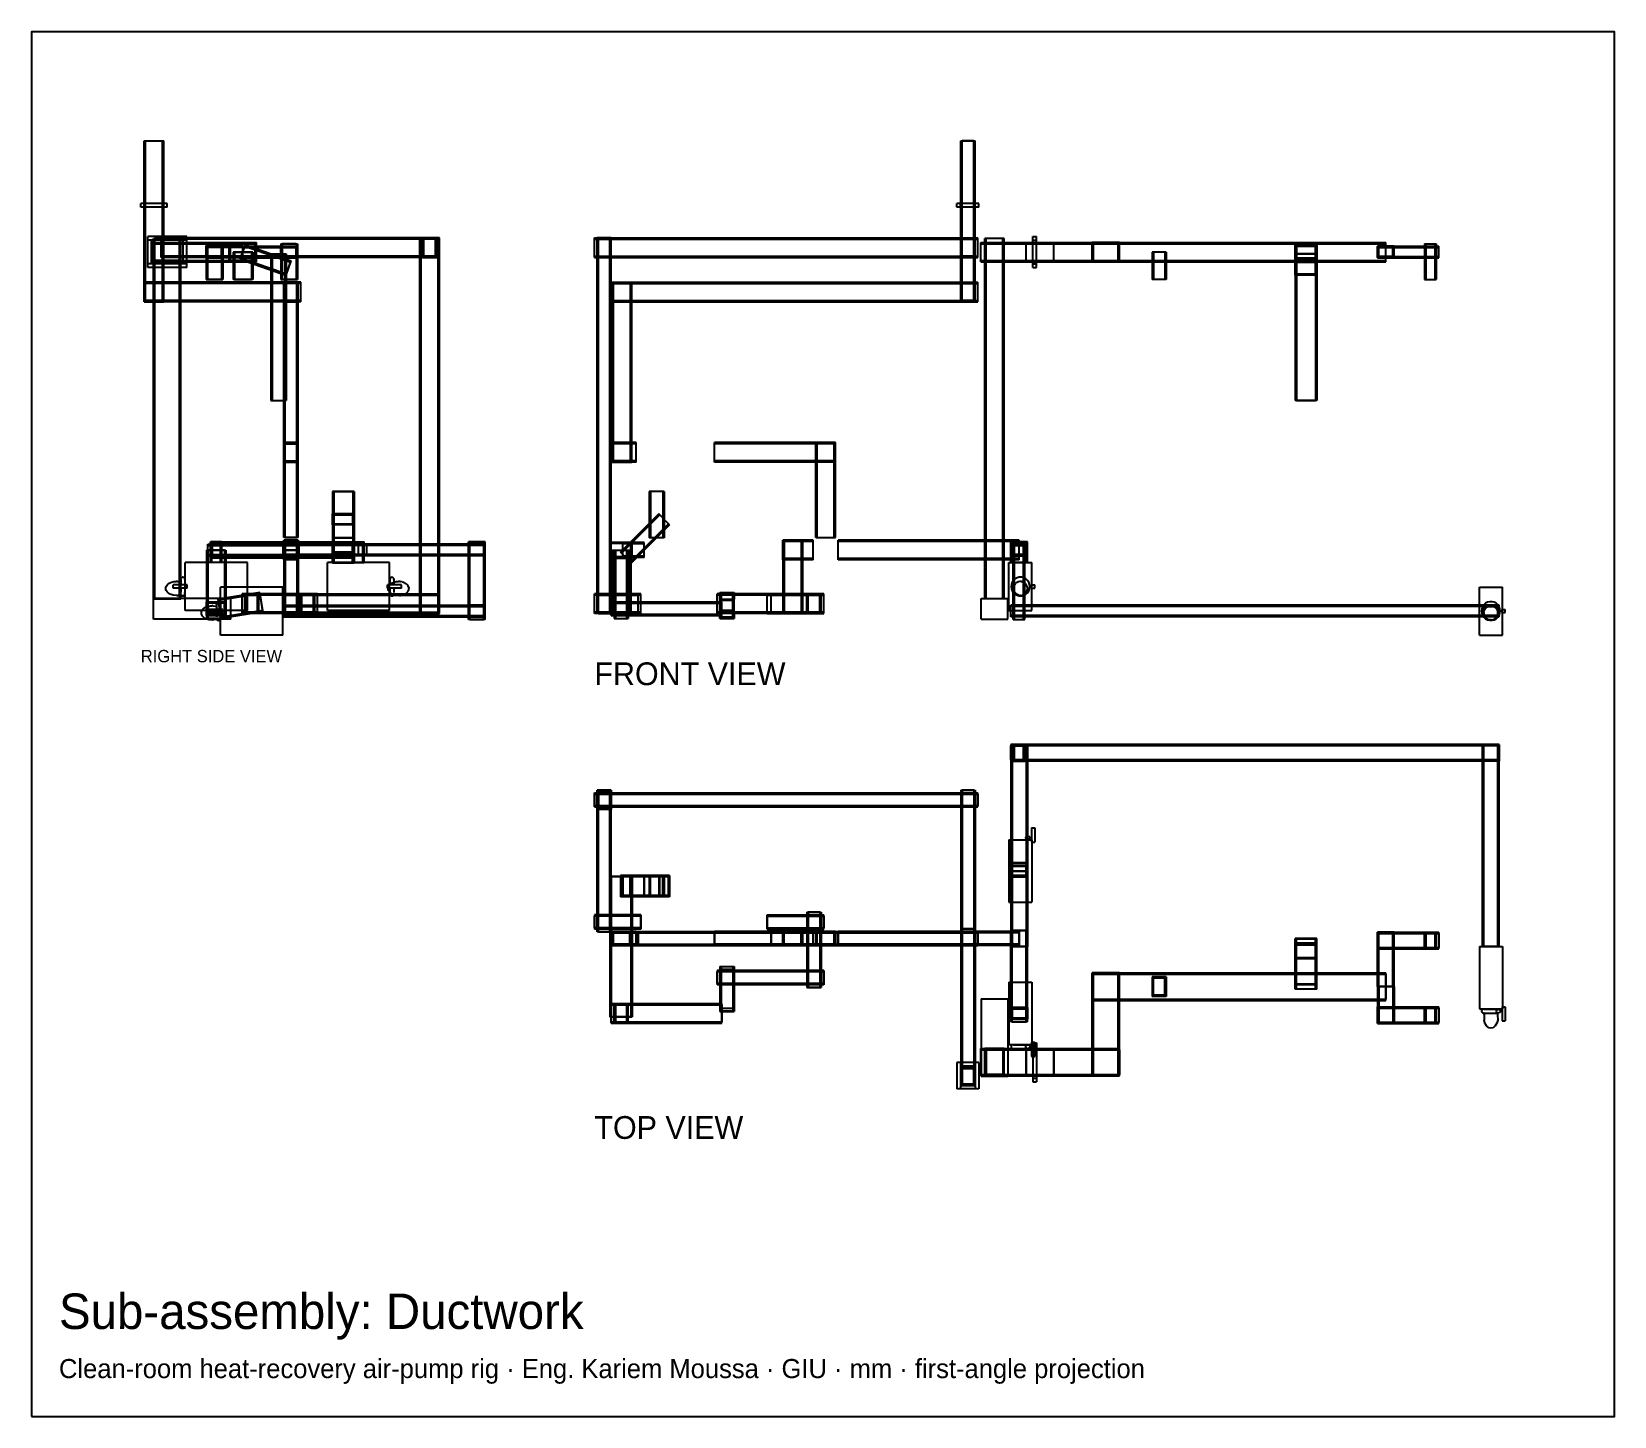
# Model space of a CAD drawing. Header units: millimetres. Extents: x -1128 to 652, y -864 to 693.
import ezdxf

# ---------------------------------------------------------------- set-up
doc = ezdxf.new("R2010")
doc.units = ezdxf.units.MM
for name, color, linetype in [('BORDER', 7, 'Continuous'), ('HIDDEN', 8, 'Continuous'), ('TEXT', 5, 'Continuous'), ('VISIBLE', 7, 'Continuous')]:
    doc.layers.add(name, color=color, linetype=linetype)

msp = doc.modelspace()

# ---------------------------------------------------------------- texts
at = {"layer": 'TEXT'}
for s, height, p in [('RIGHT SIDE VIEW', 13.888, (-1005, -16.1)), ('FRONT VIEW', 25.6, (-495, -41.8)), ('TOP VIEW', 25.6, (-495, -551.8)), ('Sub-assembly: Ductwork', 39.886, (-1097, -765.5)), ('Clean-room heat-recovery air-pump rig · Eng. Kariem Moussa · GIU · mm · first-angle projection', 21.477, (-1097, -820.7))]:
    msp.add_text(s, height=height, dxfattribs=at).set_placement(p)

# ---------------------------------------------------------------- linework, layer by layer
at = {"layer": 'BORDER'}
msp.add_lwpolyline([(-1127.7, -863.7), (651.8, -863.7), (651.8, 692.7), (-1127.7, 692.7)], close=True, dxfattribs=at)
at = {"layer": 'HIDDEN'}
for points in [[(-1001.2, 570), (-979.2, 570)], [(-1001.2, 389), (-1001.2, 570)], [(-999.7, 389), (-999.7, 570)], [(-999.7, 389), (-999.7, 570)], [(-999.7, 570), (-980.7, 570)], [(-999.7, 570), (-980.7, 570)], [(-980.7, 389), (-980.7, 570)], [(-980.7, 389), (-980.7, 570)], [(-979.2, 389), (-979.2, 570)], [(-83, 570), (-67, 570)], [(-83, 389), (-83, 570)], [(-81.5, 389), (-81.5, 570)], [(-81.5, 389), (-81.5, 570)], [(-68.5, 570), (-81.5, 570)], [(-68.5, 570), (-81.5, 570)], [(-68.5, 389), (-68.5, 570)], [(-68.5, 389), (-68.5, 570)], [(-67, 389), (-67, 570)], [(-1005, 495.5), (-1005, 499.5)], [(-1005, 495.5), (-1005, 499.5)], [(-975.5, 499.5), (-1005, 499.5)], [(-975.5, 499.5), (-1005, 499.5)], [(-1005, 495.5), (-1005, 499.5)], [(-975.5, 499.5), (-1005, 499.5)], [(-1005, 495.5), (-1005, 499.5)], [(-1005, 495.5), (-1005, 499.5)], [(-1001, 499.5), (-1005, 499.5)], [(-1001, 499.5), (-1005, 499.5)], [(-1001.2, 495.5), (-1001.2, 499.5)], [(-1001, 495.5), (-1001, 499.5)], [(-1001, 495.5), (-1001, 499.5)], [(-979.5, 495.5), (-979.5, 499.5)], [(-979.5, 495.5), (-979.5, 499.5)], [(-975.5, 499.5), (-979.5, 499.5)], [(-975.5, 499.5), (-979.5, 499.5)], [(-979.2, 495.5), (-979.2, 499.5)], [(-975.5, 495.5), (-975.5, 499.5)], [(-975.5, 495.5), (-975.5, 499.5)], [(-975.5, 495.5), (-975.5, 499.5)], [(-975.5, 495.5), (-975.5, 499.5)], [(-975.5, 495.5), (-975.5, 499.5)], [(-87.3, 495.5), (-87.3, 499.5)], [(-83.3, 499.5), (-87.3, 499.5)], [(-83.3, 495.5), (-83.3, 499.5)], [(-83.3, 495.5), (-83.3, 499.5)], [(-66.7, 499.5), (-83.3, 499.5)], [(-83.3, 495.5), (-83.3, 499.5)], [(-83.3, 495.5), (-83.3, 499.5)], [(-66.7, 499.5), (-83.3, 499.5)], [(-66.7, 499.5), (-83.3, 499.5)], [(-83, 495.5), (-83, 499.5)], [(-67, 495.5), (-67, 499.5)], [(-66.7, 495.5), (-66.7, 499.5)], [(-62.7, 499.5), (-66.7, 499.5)], [(-66.7, 495.5), (-66.7, 499.5)], [(-66.7, 495.5), (-66.7, 499.5)], [(-66.7, 495.5), (-66.7, 499.5)], [(-62.7, 495.5), (-62.7, 499.5)], [(-975.5, 495.5), (-1005, 495.5)], [(-975.5, 495.5), (-1005, 495.5)], [(-975.5, 495.5), (-1005, 495.5)], [(-1001, 495.5), (-1005, 495.5)], [(-1001, 495.5), (-1005, 495.5)], [(-975.5, 495.5), (-979.5, 495.5)], [(-975.5, 495.5), (-979.5, 495.5)], [(-83.3, 495.5), (-87.3, 495.5)], [(-66.7, 495.5), (-83.3, 495.5)], [(-66.7, 495.5), (-83.3, 495.5)], [(-66.7, 495.5), (-83.3, 495.5)], [(-62.7, 495.5), (-66.7, 495.5)], [(-953.3, 462.3), (-997.1, 462.3)], [(-997.1, 458.3), (-997.1, 462.3)], [(-953.3, 458.3), (-997.1, 458.3)], [(-993.1, 458.3), (-997.1, 458.3)], [(-997.1, 431.6), (-997.1, 458.3)], [(-993.1, 431.6), (-993.1, 458.3)], [(-990.6, 460.4), (-959.8, 460.4)], [(-990.6, 460.4), (-959.8, 460.4)], [(-990.6, 55.1), (-990.6, 460.4)], [(-990.6, 458.3), (-990.6, 460.4)], [(-990.6, 455.9), (-959.8, 455.9)], [(-990.6, 455.9), (-959.8, 455.9)], [(-990.6, 434.1), (-990.6, 455.9)], [(-990.6, 434.1), (-990.6, 455.9)], [(-990.6, 455.9), (-959.8, 455.9)], [(-990.6, 434.1), (-990.6, 455.9)], [(-990.6, 434.1), (-990.6, 455.9)], [(-990.6, 455.9), (-874.8, 455.9)], [(-990.6, 454.3), (-874.8, 454.3)], [(-990.6, 454.3), (-874.8, 454.3)], [(-990.6, 435.6), (-990.6, 454.3)], [(-990.6, 435.6), (-990.6, 454.3)], [(-989.1, 55.1), (-989.1, 460.4)], [(-989.1, 55.1), (-989.1, 460.4)], [(-961.3, 460.4), (-989.1, 460.4)], [(-961.3, 460.4), (-989.1, 460.4)], [(-989.1, 435.6), (-989.1, 454.3)], [(-961.3, 454.3), (-989.1, 454.3)], [(-989.1, 435.6), (-989.1, 454.3)], [(-961.3, 454.3), (-989.1, 454.3)], [(-989.1, 435.6), (-989.1, 454.3)], [(-961.3, 454.3), (-989.1, 454.3)], [(-953.3, 461), (-982.2, 461)], [(-982.2, 439), (-982.2, 461)], [(-669.2, 461), (-982.2, 461)], [(-982.2, 439), (-982.2, 461)], [(-669.2, 459.5), (-982.2, 459.5)], [(-669.2, 459.5), (-982.2, 459.5)], [(-982.2, 440.5), (-982.2, 459.5)], [(-982.2, 440.5), (-982.2, 459.5)], [(-979.2, 389), (-979.2, 462.3)], [(-961.3, 55.1), (-961.3, 460.4)], [(-961.3, 55.1), (-961.3, 460.4)], [(-961.3, 435.6), (-961.3, 454.3)], [(-961.3, 435.6), (-961.3, 454.3)], [(-961.3, 435.6), (-961.3, 454.3)], [(-959.8, 55.1), (-959.8, 460.4)], [(-959.8, 458.3), (-959.8, 460.4)], [(-959.8, 434.1), (-959.8, 455.9)], [(-959.8, 434.1), (-959.8, 455.9)], [(-959.8, 434.1), (-959.8, 455.9)], [(-959.8, 434.1), (-959.8, 455.9)], [(-953.3, 458.3), (-957.3, 458.3)], [(-957.3, 431.6), (-957.3, 458.3)], [(-957.3, 434.1), (-957.3, 455.9)], [(-953.3, 458.3), (-953.3, 462.3)], [(-953.3, 431.6), (-953.3, 458.3)], [(-953.3, 434.1), (-953.3, 455.9)], [(-931.6, 454.3), (-912.9, 454.3)], [(-931.6, 454.3), (-931.6, 414)], [(-912.9, 451.6), (-931.6, 451.6)], [(-931.6, 438.4), (-931.6, 451.6)], [(-890.2, 451.6), (-931.6, 451.6)], [(-931.6, 438.4), (-931.6, 451.6)], [(-931.6, 451.6), (-912.9, 451.6)], [(-931.6, 438.4), (-931.6, 451.6)], [(-890.2, 450.1), (-931.6, 450.1)], [(-890.2, 450.1), (-931.6, 450.1)], [(-931.6, 439.9), (-931.6, 450.1)], [(-931.6, 439.9), (-931.6, 450.1)], [(-930.1, 454.3), (-930.1, 414)], [(-930.1, 454.3), (-930.1, 414)], [(-914.4, 454.3), (-930.1, 454.3)], [(-914.4, 454.3), (-930.1, 454.3)], [(-930.1, 439.9), (-930.1, 450.1)], [(-914.4, 450.1), (-930.1, 450.1)], [(-914.4, 454.3), (-914.4, 414)], [(-914.4, 454.3), (-914.4, 414)], [(-914.4, 439.9), (-914.4, 450.1)], [(-912.9, 454.3), (-912.9, 414)], [(-912.9, 438.4), (-912.9, 451.6)], [(-905.6, 455.9), (-874.8, 455.9)], [(-905.6, 455.9), (-874.8, 455.9)], [(-905.6, 434.1), (-905.6, 455.9)], [(-905.6, 438.4), (-905.6, 451.6)], [(-904.1, 435.6), (-904.1, 454.3)], [(-876.3, 454.3), (-904.1, 454.3)], [(-904.1, 438.4), (-904.1, 451.6)], [(-901.2, 445), (-901.2, 414)], [(-879.2, 445), (-901.2, 445)], [(-901.2, 445), (-901.2, 438.4)], [(-879.2, 445), (-901.2, 445)], [(-899.7, 445), (-899.7, 414)], [(-899.7, 445), (-899.7, 414)], [(-899.7, 445), (-880.7, 445)], [(-899.7, 445), (-880.7, 445)], [(-893.1, 437), (-887.4, 453)], [(-892.6, 438.4), (-887.9, 451.6)], [(-892.6, 438.4), (-887.9, 451.6)], [(-892.5, 438.4), (-887.9, 451.6)], [(-890.2, 438.4), (-890.2, 451.6)], [(-890.2, 451.6), (-828.9, 451.6)], [(-890.2, 438.4), (-890.2, 451.6)], [(-890.2, 450.1), (-828.9, 450.1)], [(-890.2, 450.1), (-828.9, 450.1)], [(-890.2, 439.9), (-890.2, 450.1)], [(-890.2, 439.9), (-890.2, 450.1)], [(-890.2, 439.9), (-890.2, 450.1)], [(-890.2, 439.9), (-890.2, 450.1)], [(-887.9, 451.6), (-836.5, 433.6)], [(-887.9, 451.6), (-836.5, 433.6)], [(-887.4, 453), (-836, 435)], [(-883.3, 451.6), (-836, 435)], [(-880.7, 445), (-880.7, 414)], [(-880.7, 445), (-880.7, 414)], [(-879.2, 445), (-879.2, 414)], [(-879.2, 445), (-879.2, 432.1)], [(-876.3, 435.6), (-876.3, 454.3)], [(-876.3, 438.4), (-876.3, 451.6)], [(-874.8, 434.1), (-874.8, 455.9)], [(-874.8, 434.1), (-874.8, 455.9)], [(-874.8, 434.1), (-874.8, 455.9)], [(-874.8, 435.6), (-874.8, 454.3)], [(-874.8, 435.6), (-874.8, 454.3)], [(-874.8, 438.4), (-874.8, 451.6)], [(-847.6, 454.3), (-828.9, 454.3)], [(-847.6, 454.3), (-847.6, 414)], [(-847.6, 451.6), (-828.9, 451.6)], [(-847.6, 451.6), (-828.9, 451.6)], [(-847.6, 438.4), (-847.6, 451.6)], [(-846.1, 454.3), (-846.1, 414)], [(-846.1, 454.3), (-846.1, 414)], [(-830.4, 454.3), (-846.1, 454.3)], [(-830.4, 454.3), (-846.1, 454.3)], [(-846.1, 439.9), (-846.1, 450.1)], [(-830.4, 450.1), (-846.1, 450.1)], [(-830.4, 454.3), (-830.4, 414)], [(-830.4, 454.3), (-830.4, 414)], [(-830.4, 439.9), (-830.4, 450.1)], [(-828.9, 454.3), (-828.9, 414)], [(-828.9, 438.4), (-828.9, 451.6)], [(-828.9, 438.4), (-828.9, 451.6)], [(-828.9, 438.4), (-828.9, 451.6)], [(-828.9, 439.9), (-828.9, 450.1)], [(-828.9, 439.9), (-828.9, 450.1)], [(-691.2, 38.8), (-691.2, 461)], [(-669.2, 461), (-691.2, 461)], [(-691.2, 439), (-691.2, 461)], [(-669.2, 461), (-691.2, 461)], [(-689.7, 38.8), (-689.7, 461)], [(-689.7, 38.8), (-689.7, 461)], [(-670.7, 461), (-689.7, 461)], [(-670.7, 461), (-689.7, 461)], [(-688.2, 461), (-672.2, 461)], [(-688.2, 439), (-688.2, 461)], [(-686.7, 440.5), (-686.7, 459.5)], [(-673.7, 459.5), (-686.7, 459.5)], [(-673.7, 440.5), (-673.7, 459.5)], [(-672.2, 439), (-672.2, 461)], [(-670.7, 38.8), (-670.7, 461)], [(-670.7, 38.8), (-670.7, 461)], [(-669.2, 38.8), (-669.2, 461)], [(-669.2, 439), (-669.2, 461)], [(-669.2, 439), (-669.2, 461)], [(-669.2, 440.5), (-669.2, 459.5)], [(-669.2, 440.5), (-669.2, 459.5)], [(-495, 439), (-495, 461)], [(-495, 461), (-64, 461)], [(-495, 459.5), (-64, 459.5)], [(-495, 459.5), (-64, 459.5)], [(-495, 440.5), (-495, 459.5)], [(-495, 440.5), (-495, 459.5)], [(-476, 461), (-492, 461)], [(-492, 38.8), (-492, 461)], [(-490.5, 38.8), (-490.5, 461)], [(-490.5, 38.8), (-490.5, 461)], [(-490.5, 461), (-477.5, 461)], [(-490.5, 461), (-477.5, 461)], [(-477.5, 38.8), (-477.5, 461)], [(-477.5, 38.8), (-477.5, 461)], [(-476, 38.8), (-476, 461)], [(-83, 461), (-67, 461)], [(-83, 461), (-67, 461)], [(-83, 461), (-67, 461)], [(-83, 439), (-83, 461)], [(-83, 439), (-83, 461)], [(-81.5, 440.5), (-81.5, 459.5)], [(-68.5, 459.5), (-81.5, 459.5)], [(-81.5, 440.5), (-81.5, 459.5)], [(-68.5, 459.5), (-81.5, 459.5)], [(-68.5, 440.5), (-68.5, 459.5)], [(-68.5, 440.5), (-68.5, 459.5)], [(-67, 439), (-67, 461)], [(-67, 439), (-67, 461)], [(-64, 439), (-64, 461)], [(-64, 440.5), (-64, 459.5)], [(-64, 440.5), (-64, 459.5)], [(-60.4, 434.1), (-60.4, 455.9)], [(-60.4, 455.9), (21.4, 455.9)], [(-60.4, 454.3), (21.4, 454.3)], [(-60.4, 454.3), (21.4, 454.3)], [(-60.4, 435.6), (-60.4, 454.3)], [(-60.4, 435.6), (-60.4, 454.3)], [(-55.9, 55.1), (-55.9, 460.4)], [(-34.1, 460.4), (-55.9, 460.4)], [(-54.4, 55.1), (-54.4, 460.4)], [(-54.4, 55.1), (-54.4, 460.4)], [(-35.6, 460.4), (-54.4, 460.4)], [(-35.6, 460.4), (-54.4, 460.4)], [(-35.6, 55.1), (-35.6, 460.4)], [(-35.6, 55.1), (-35.6, 460.4)], [(-34.1, 55.1), (-34.1, 460.4)], [(-9.4, 434.1), (-9.4, 455.9)], [(-9.4, 455.9), (95.4, 455.9)], [(-9.4, 454.3), (95.4, 454.3)], [(-9.4, 454.3), (95.4, 454.3)], [(-9.4, 435.6), (-9.4, 454.3)], [(-9.4, 435.6), (-9.4, 454.3)], [(-2, 462.3), (2, 462.3)], [(-2, 458.3), (-2, 462.3)], [(-2, 458.3), (2, 458.3)], [(-2, 458.3), (2, 458.3)], [(-2, 431.6), (-2, 458.3)], [(-2, 458.3), (2, 458.3)], [(-2, 458.3), (2, 458.3)], [(-2, 431.6), (-2, 458.3)], [(-2, 431.6), (-2, 458.3)], [(-2, 455.9), (2, 455.9)], [(-2, 455.9), (2, 455.9)], [(2, 458.3), (2, 462.3)], [(2, 431.6), (2, 458.3)], [(2, 431.6), (2, 458.3)], [(2, 431.6), (2, 458.3)], [(21.4, 434.1), (21.4, 455.9)], [(21.4, 435.6), (21.4, 454.3)], [(21.4, 435.6), (21.4, 454.3)], [(64.6, 434.1), (64.6, 455.9)], [(95.4, 455.9), (64.6, 455.9)], [(64.6, 434.1), (64.6, 455.9)], [(64.6, 455.9), (395, 455.9)], [(64.6, 434.1), (64.6, 455.9)], [(64.6, 455.9), (95.4, 455.9)], [(64.6, 454.3), (395, 454.3)], [(64.6, 454.3), (395, 454.3)], [(64.6, 435.6), (64.6, 454.3)], [(64.6, 435.6), (64.6, 454.3)], [(66.1, 454.3), (93.9, 454.3)], [(66.1, 435.6), (66.1, 454.3)], [(93.9, 435.6), (93.9, 454.3)], [(95.4, 434.1), (95.4, 455.9)], [(95.4, 434.1), (95.4, 455.9)], [(95.4, 435.6), (95.4, 454.3)], [(95.4, 435.6), (95.4, 454.3)], [(147.8, 445), (132.2, 445)], [(132.2, 445), (132.2, 434.1)], [(147.8, 445), (132.2, 445)], [(132.2, 445), (132.2, 414)], [(133.8, 445), (133.8, 414)], [(133.8, 445), (133.8, 414)], [(146.2, 445), (133.8, 445)], [(146.2, 445), (133.8, 445)], [(146.2, 445), (146.2, 414)], [(146.2, 445), (146.2, 414)], [(147.8, 445), (147.8, 434.1)], [(147.8, 445), (147.8, 414)], [(292.9, 437), (292.9, 453)], [(292.9, 453), (292.9, 435)], [(317.1, 453), (292.9, 453)], [(294.4, 451.6), (294.4, 433.6)], [(294.4, 451.6), (315.6, 451.6)], [(294.4, 438.4), (294.4, 451.6)], [(315.6, 451.6), (315.6, 433.6)], [(315.6, 438.4), (315.6, 451.6)], [(317.1, 437), (317.1, 453)], [(317.1, 453), (317.1, 435)], [(385.6, 438.4), (385.6, 451.6)], [(404.4, 451.6), (385.6, 451.6)], [(385.6, 438.4), (385.6, 451.6)], [(404.4, 451.6), (385.6, 451.6)], [(385.6, 438.4), (385.6, 451.6)], [(385.6, 451.6), (454.3, 451.6)], [(385.6, 438.4), (385.6, 451.6)], [(385.6, 451.6), (454.3, 451.6)], [(385.6, 451.6), (404.4, 451.6)], [(385.6, 438.4), (385.6, 451.6)], [(385.6, 438.4), (385.6, 451.6)], [(385.6, 451.6), (454.3, 451.6)], [(385.6, 450.1), (454.3, 450.1)], [(385.6, 450.1), (454.3, 450.1)], [(385.6, 439.9), (385.6, 450.1)], [(385.6, 439.9), (385.6, 450.1)], [(385.6, 450.1), (454.3, 450.1)], [(385.6, 450.1), (454.3, 450.1)], [(385.6, 439.9), (385.6, 450.1)], [(385.6, 439.9), (385.6, 450.1)], [(387.1, 450.1), (402.9, 450.1)], [(387.1, 439.9), (387.1, 450.1)], [(387.1, 450.1), (402.9, 450.1)], [(387.1, 439.9), (387.1, 450.1)], [(387.1, 439.9), (387.1, 450.1)], [(402.9, 450.1), (387.1, 450.1)], [(395, 434.1), (395, 455.9)], [(395, 435.6), (395, 454.3)], [(395, 435.6), (395, 454.3)], [(395, 438.4), (395, 451.6)], [(402.9, 439.9), (402.9, 450.1)], [(402.9, 439.9), (402.9, 450.1)], [(402.9, 439.9), (402.9, 450.1)], [(404.4, 438.4), (404.4, 451.6)], [(404.4, 438.4), (404.4, 451.6)], [(404.4, 438.4), (404.4, 451.6)], [(438.4, 454.3), (451.6, 454.3)], [(438.4, 454.3), (438.4, 414)], [(438.4, 454.3), (451.6, 454.3)], [(438.4, 454.3), (438.4, 414)], [(438.4, 454.3), (451.6, 454.3)], [(438.4, 454.3), (438.4, 414)], [(439.9, 454.3), (439.9, 414)], [(439.9, 454.3), (439.9, 414)], [(439.9, 454.3), (450.1, 454.3)], [(439.9, 454.3), (450.1, 454.3)], [(439.9, 454.3), (439.9, 414)], [(439.9, 454.3), (439.9, 414)], [(439.9, 454.3), (450.1, 454.3)], [(439.9, 454.3), (450.1, 454.3)], [(450.1, 454.3), (450.1, 414)], [(450.1, 454.3), (450.1, 414)], [(450.1, 454.3), (450.1, 414)], [(450.1, 454.3), (450.1, 414)], [(451.6, 454.3), (451.6, 414)], [(451.6, 454.3), (451.6, 414)], [(451.6, 454.3), (451.6, 414)], [(454.3, 438.4), (454.3, 451.6)], [(454.3, 438.4), (454.3, 451.6)], [(454.3, 438.4), (454.3, 451.6)], [(454.3, 439.9), (454.3, 450.1)], [(454.3, 439.9), (454.3, 450.1)], [(454.3, 439.9), (454.3, 450.1)], [(454.3, 439.9), (454.3, 450.1)], [(-953.3, 431.6), (-997.1, 431.6)], [(-997.1, 427.7), (-997.1, 431.6)], [(-993.1, 431.6), (-997.1, 431.6)], [(-953.3, 427.7), (-997.1, 427.7)], [(-990.6, 435.6), (-874.8, 435.6)], [(-990.6, 435.6), (-874.8, 435.6)], [(-990.6, 434.1), (-959.8, 434.1)], [(-990.6, 434.1), (-959.8, 434.1)], [(-990.6, 434.1), (-959.8, 434.1)], [(-990.6, 434.1), (-874.8, 434.1)], [(-990.6, 427.7), (-990.6, 431.6)], [(-961.3, 435.6), (-989.1, 435.6)], [(-961.3, 435.6), (-989.1, 435.6)], [(-961.3, 435.6), (-989.1, 435.6)], [(-669.2, 440.5), (-982.2, 440.5)], [(-669.2, 440.5), (-982.2, 440.5)], [(-828.9, 439), (-982.2, 439)], [(-669.2, 439), (-982.2, 439)], [(-959.8, 427.7), (-959.8, 431.6)], [(-953.3, 431.6), (-957.3, 431.6)], [(-953.3, 427.7), (-953.3, 431.6)], [(-890.2, 439.9), (-931.6, 439.9)], [(-890.2, 439.9), (-931.6, 439.9)], [(-912.9, 438.4), (-931.6, 438.4)], [(-890.2, 438.4), (-931.6, 438.4)], [(-931.6, 438.4), (-912.9, 438.4)], [(-931.6, 434.1), (-912.9, 434.1)], [(-914.4, 439.9), (-930.1, 439.9)], [(-905.6, 434.1), (-874.8, 434.1)], [(-905.6, 434.1), (-874.8, 434.1)], [(-876.3, 435.6), (-904.1, 435.6)], [(-901.2, 435.6), (-901.2, 434.1)], [(-893.1, 437), (-841.6, 419)], [(-892.6, 438.4), (-841.1, 420.4)], [(-892.6, 438.4), (-841.1, 420.4)], [(-890.2, 439.9), (-828.9, 439.9)], [(-890.2, 439.9), (-828.9, 439.9)], [(-890.2, 438.4), (-828.9, 438.4)], [(-889.3, 435.6), (-885, 434.1)], [(-858.8, 443.1), (-841.7, 443.1)], [(-858.8, 443.1), (-858.8, 278)], [(-858.8, 443.1), (-841.7, 443.1)], [(-858.8, 443.1), (-858.8, 438.4)], [(-857.3, 443.1), (-857.3, 278)], [(-857.3, 443.1), (-857.3, 278)], [(-857.3, 443.1), (-843.2, 443.1)], [(-857.3, 443.1), (-843.2, 443.1)], [(-847.6, 438.4), (-828.9, 438.4)], [(-847.6, 438.4), (-828.9, 438.4)], [(-830.4, 439.9), (-846.1, 439.9)], [(-843.2, 443.1), (-843.2, 278)], [(-843.2, 443.1), (-843.2, 278)], [(-841.7, 443.1), (-841.7, 278)], [(-841.7, 443.1), (-841.7, 414)], [(-841.6, 419), (-836, 435)], [(-841.6, 419), (-836, 435)], [(-841.1, 420.4), (-836.5, 433.6)], [(-841.1, 420.4), (-836.5, 433.6)], [(-688.2, 439), (-672.2, 439)], [(-673.7, 440.5), (-686.7, 440.5)], [(-495, 440.5), (-64, 440.5)], [(-495, 440.5), (-64, 440.5)], [(-495, 439), (-64, 439)], [(-492, 439), (-476, 439)], [(-83, 439), (-67, 439)], [(-83, 439), (-67, 439)], [(-83, 439), (-67, 439)], [(-68.5, 440.5), (-81.5, 440.5)], [(-68.5, 440.5), (-81.5, 440.5)], [(-60.4, 435.6), (21.4, 435.6)], [(-60.4, 435.6), (21.4, 435.6)], [(-60.4, 434.1), (21.4, 434.1)], [(-9.4, 435.6), (95.4, 435.6)], [(-9.4, 435.6), (95.4, 435.6)], [(-9.4, 434.1), (95.4, 434.1)], [(-2, 434.1), (2, 434.1)], [(-2, 434.1), (2, 434.1)], [(-2, 431.6), (2, 431.6)], [(-2, 427.7), (-2, 431.6)], [(-2, 431.6), (2, 431.6)], [(-2, 431.6), (2, 431.6)], [(-2, 431.6), (2, 431.6)], [(-2, 427.7), (2, 427.7)], [(2, 427.7), (2, 431.6)], [(64.6, 435.6), (395, 435.6)], [(64.6, 435.6), (395, 435.6)], [(95.4, 434.1), (64.6, 434.1)], [(64.6, 434.1), (395, 434.1)], [(64.6, 434.1), (95.4, 434.1)], [(66.1, 435.6), (93.9, 435.6)], [(292.9, 443.1), (292.9, 278)], [(317.1, 443.1), (292.9, 443.1)], [(292.9, 443.1), (292.9, 434.1)], [(317.1, 443.1), (292.9, 443.1)], [(292.9, 437), (292.9, 434.1)], [(317.1, 437), (292.9, 437)], [(292.9, 419), (292.9, 435)], [(317.1, 435), (292.9, 435)], [(294.4, 443.1), (294.4, 278)], [(294.4, 443.1), (294.4, 278)], [(294.4, 443.1), (315.6, 443.1)], [(294.4, 443.1), (315.6, 443.1)], [(294.4, 438.4), (294.4, 420.4)], [(294.4, 438.4), (315.6, 438.4)], [(294.4, 433.6), (315.6, 433.6)], [(294.4, 420.4), (294.4, 433.6)], [(315.6, 443.1), (315.6, 278)], [(315.6, 443.1), (315.6, 278)], [(315.6, 438.4), (315.6, 420.4)], [(315.6, 420.4), (315.6, 433.6)], [(317.1, 443.1), (317.1, 278)], [(317.1, 443.1), (317.1, 434.1)], [(317.1, 437), (317.1, 434.1)], [(317.1, 419), (317.1, 435)], [(385.6, 439.9), (454.3, 439.9)], [(385.6, 439.9), (454.3, 439.9)], [(385.6, 439.9), (454.3, 439.9)], [(385.6, 439.9), (454.3, 439.9)], [(404.4, 438.4), (385.6, 438.4)], [(404.4, 438.4), (385.6, 438.4)], [(385.6, 438.4), (454.3, 438.4)], [(385.6, 438.4), (454.3, 438.4)], [(385.6, 438.4), (404.4, 438.4)], [(385.6, 438.4), (454.3, 438.4)], [(387.1, 439.9), (402.9, 439.9)], [(387.1, 439.9), (402.9, 439.9)], [(402.9, 439.9), (387.1, 439.9)], [(-825.1, 411), (-1001.2, 411)], [(-1001.2, 389), (-1001.2, 411)], [(-825.1, 409.5), (-1001.2, 409.5)], [(-825.1, 409.5), (-1001.2, 409.5)], [(-1001.2, 390.5), (-1001.2, 409.5)], [(-1001.2, 390.5), (-1001.2, 409.5)], [(-959.8, 411), (-990.6, 411)], [(-931.6, 414), (-912.9, 414)], [(-914.4, 414), (-930.1, 414)], [(-914.4, 414), (-930.1, 414)], [(-879.2, 414), (-901.2, 414)], [(-899.7, 414), (-880.7, 414)], [(-899.7, 414), (-880.7, 414)], [(-841.7, 411), (-858.8, 411)], [(-847.6, 421), (-841.6, 419)], [(-847.6, 414), (-828.9, 414)], [(-830.4, 414), (-846.1, 414)], [(-830.4, 414), (-846.1, 414)], [(-844.1, 278), (-844.1, 411)], [(-828.1, 411), (-844.1, 411)], [(-828.1, 411), (-844.1, 411)], [(-844.1, 209), (-844.1, 411)], [(-844.1, 411), (-828.1, 411)], [(-844.1, 411), (-841.7, 411)], [(-844.1, 389), (-844.1, 411)], [(-844.1, 389), (-844.1, 411)], [(-842.6, 209), (-842.6, 411)], [(-842.6, 209), (-842.6, 411)], [(-842.6, 411), (-829.6, 411)], [(-842.6, 411), (-829.6, 411)], [(-842.6, 390.5), (-842.6, 409.5)], [(-829.6, 409.5), (-842.6, 409.5)], [(-842.6, 390.5), (-842.6, 409.5)], [(-841.7, 409.5), (-842.6, 409.5)], [(-829.6, 209), (-829.6, 411)], [(-829.6, 209), (-829.6, 411)], [(-829.6, 390.5), (-829.6, 409.5)], [(-828.1, 389), (-828.1, 411)], [(-828.1, 209), (-828.1, 411)], [(-828.1, 389), (-828.1, 411)], [(-825.1, 389), (-825.1, 411)], [(-825.1, 390.5), (-825.1, 409.5)], [(-825.1, 390.5), (-825.1, 409.5)], [(-475, 411), (-453, 411)], [(-475, 209), (-475, 411)], [(-475, 389), (-475, 411)], [(-475, 411), (-64, 411)], [(-475, 409.5), (-64, 409.5)], [(-475, 409.5), (-64, 409.5)], [(-475, 390.5), (-475, 409.5)], [(-475, 390.5), (-475, 409.5)], [(-473.5, 209), (-473.5, 411)], [(-473.5, 209), (-473.5, 411)], [(-473.5, 411), (-454.5, 411)], [(-473.5, 411), (-454.5, 411)], [(-454.5, 209), (-454.5, 411)], [(-454.5, 209), (-454.5, 411)], [(-453, 209), (-453, 411)], [(-83, 411), (-67, 411)], [(-83, 411), (-67, 411)], [(-83, 389), (-83, 411)], [(-81.5, 390.5), (-81.5, 409.5)], [(-68.5, 409.5), (-81.5, 409.5)], [(-68.5, 390.5), (-68.5, 409.5)], [(-67, 389), (-67, 411)], [(-64, 389), (-64, 411)], [(-64, 390.5), (-64, 409.5)], [(-64, 390.5), (-64, 409.5)], [(147.8, 414), (132.2, 414)], [(146.2, 414), (133.8, 414)], [(146.2, 414), (133.8, 414)], [(292.9, 425), (292.9, 419)], [(317.1, 419), (292.9, 419)], [(294.4, 420.4), (315.6, 420.4)], [(317.1, 425), (317.1, 419)], [(438.4, 414), (451.6, 414)], [(438.4, 414), (451.6, 414)], [(438.4, 414), (451.6, 414)], [(439.9, 414), (450.1, 414)], [(439.9, 414), (450.1, 414)], [(439.9, 414), (450.1, 414)], [(439.9, 414), (450.1, 414)], [(-825.1, 390.5), (-1001.2, 390.5)], [(-825.1, 390.5), (-1001.2, 390.5)], [(-825.1, 389), (-1001.2, 389)], [(-1001.2, 389), (-979.2, 389)], [(-999.7, 389), (-980.7, 389)], [(-999.7, 389), (-980.7, 389)], [(-959.8, 389), (-990.6, 389)], [(-990.6, 389), (-979.2, 389)], [(-841.7, 389), (-858.8, 389)], [(-844.1, 389), (-841.7, 389)], [(-844.1, 389), (-828.1, 389)], [(-829.6, 390.5), (-842.6, 390.5)], [(-841.7, 390.5), (-842.6, 390.5)], [(-475, 390.5), (-64, 390.5)], [(-475, 390.5), (-64, 390.5)], [(-475, 389), (-64, 389)], [(-83, 389), (-67, 389)], [(-83, 389), (-67, 389)], [(-68.5, 390.5), (-81.5, 390.5)], [(-68.5, 389), (-81.5, 389)], [(-68.5, 389), (-81.5, 389)], [(-858.8, 278), (-841.7, 278)], [(-857.3, 278), (-843.2, 278)], [(-857.3, 278), (-843.2, 278)], [(317.1, 278), (292.9, 278)], [(294.4, 278), (315.6, 278)], [(294.4, 278), (315.6, 278)], [(-828.1, 231), (-844.1, 231)], [(-844.1, 124), (-844.1, 231)], [(-844.1, 209), (-844.1, 231)], [(-828.1, 231), (-844.1, 231)], [(-844.1, 209), (-844.1, 231)], [(-828.1, 231), (-844.1, 231)], [(-844.1, 209), (-844.1, 231)], [(-828.1, 231), (-844.1, 231)], [(-844.1, 209), (-844.1, 231)], [(-842.6, 124), (-842.6, 231)], [(-842.6, 124), (-842.6, 231)], [(-842.6, 231), (-829.6, 231)], [(-842.6, 231), (-829.6, 231)], [(-842.6, 229.5), (-829.6, 229.5)], [(-842.6, 210.5), (-842.6, 229.5)], [(-842.6, 229.5), (-829.6, 229.5)], [(-842.6, 210.5), (-842.6, 229.5)], [(-842.6, 229.5), (-829.6, 229.5)], [(-842.6, 210.5), (-842.6, 229.5)], [(-829.6, 124), (-829.6, 231)], [(-829.6, 124), (-829.6, 231)], [(-829.6, 210.5), (-829.6, 229.5)], [(-829.6, 210.5), (-829.6, 229.5)], [(-829.6, 210.5), (-829.6, 229.5)], [(-828.1, 124), (-828.1, 231)], [(-828.1, 209), (-828.1, 231)], [(-828.1, 209), (-828.1, 231)], [(-828.1, 209), (-828.1, 231)], [(-828.1, 209), (-828.1, 231)], [(-448, 231), (-475, 231)], [(-475, 209), (-475, 231)], [(-448, 229.5), (-475, 229.5)], [(-448, 229.5), (-475, 229.5)], [(-475, 210.5), (-475, 229.5)], [(-475, 210.5), (-475, 229.5)], [(-448, 209), (-448, 231)], [(-448, 210.5), (-448, 229.5)], [(-448, 210.5), (-448, 229.5)], [(-224, 231), (-360, 231)], [(-360, 209), (-360, 231)], [(-224, 229.5), (-360, 229.5)], [(-224, 229.5), (-360, 229.5)], [(-360, 210.5), (-360, 229.5)], [(-360, 210.5), (-360, 229.5)], [(-246, 231), (-224, 231)], [(-246, 124), (-246, 231)], [(-244.5, 124), (-244.5, 231)], [(-244.5, 124), (-244.5, 231)], [(-244.5, 231), (-225.5, 231)], [(-244.5, 231), (-225.5, 231)], [(-225.5, 124), (-225.5, 231)], [(-225.5, 124), (-225.5, 231)], [(-224, 124), (-224, 231)], [(-224, 209), (-224, 231)], [(-224, 210.5), (-224, 229.5)], [(-224, 210.5), (-224, 229.5)], [(-828.1, 209), (-844.1, 209)], [(-828.1, 209), (-844.1, 209)], [(-828.1, 209), (-844.1, 209)], [(-828.1, 209), (-844.1, 209)], [(-828.1, 209), (-844.1, 209)], [(-842.6, 210.5), (-829.6, 210.5)], [(-842.6, 210.5), (-829.6, 210.5)], [(-842.6, 210.5), (-829.6, 210.5)], [(-842.6, 209), (-829.6, 209)], [(-842.6, 209), (-829.6, 209)], [(-448, 210.5), (-475, 210.5)], [(-448, 210.5), (-475, 210.5)], [(-448, 209), (-475, 209)], [(-475, 209), (-453, 209)], [(-473.5, 209), (-454.5, 209)], [(-473.5, 209), (-454.5, 209)], [(-224, 210.5), (-360, 210.5)], [(-224, 210.5), (-360, 210.5)], [(-224, 209), (-360, 209)], [(-789.3, 176), (-789.3, 123.9)], [(-765.1, 176), (-789.3, 176)], [(-787.8, 176), (-787.8, 123.9)], [(-787.8, 176), (-787.8, 123.9)], [(-787.8, 176), (-766.6, 176)], [(-787.8, 176), (-766.6, 176)], [(-766.6, 176), (-766.6, 123.9)], [(-766.6, 176), (-766.6, 123.9)], [(-765.1, 176), (-765.1, 123.9)], [(-416.5, 176), (-433.5, 176)], [(-433.5, 176), (-433.5, 123.9)], [(-432, 176), (-432, 123.9)], [(-432, 176), (-432, 123.9)], [(-418, 176), (-432, 176)], [(-418, 176), (-432, 176)], [(-418, 176), (-418, 123.9)], [(-418, 176), (-418, 123.9)], [(-416.5, 176), (-416.5, 123.9)], [(-789.3, 144.6), (-789.3, 150.6)], [(-789.3, 150.6), (-789.3, 107.5)], [(-765.1, 150.6), (-789.3, 150.6)], [(-787.8, 149.5), (-787.8, 106.4)], [(-787.8, 149.5), (-766.6, 149.5)], [(-787.8, 144.6), (-787.8, 149.5)], [(-766.6, 149.5), (-766.6, 106.4)], [(-766.6, 144.6), (-766.6, 149.5)], [(-765.1, 144.6), (-765.1, 150.6)], [(-765.1, 150.6), (-765.1, 107.5)], [(-422.5, 150.6), (-465.6, 107.5)], [(-421.4, 149.5), (-464.5, 106.4)], [(-421.4, 149.5), (-464.5, 106.4)], [(-410.4, 138.5), (-422.5, 150.6)], [(-411.5, 139.6), (-421.4, 149.5)], [(-411.5, 139.6), (-421.4, 149.5)], [(-789.3, 138.5), (-789.3, 132.5)], [(-789.3, 132.5), (-789.3, 123.9)], [(-787.8, 139.6), (-787.8, 96.5)], [(-766.6, 139.6), (-766.6, 96.5)], [(-765.1, 138.5), (-765.1, 132.5)], [(-765.1, 132.5), (-765.1, 123.9)], [(-411.5, 139.6), (-454.6, 96.5)], [(-411.5, 139.6), (-454.6, 96.5)], [(-410.4, 138.5), (-453.5, 95.4)], [(-931.2, 110), (-909.2, 110)], [(-931.2, 110), (-931.2, 33.1)], [(-929.7, 110), (-929.7, 33.1)], [(-929.7, 110), (-929.7, 33.1)], [(-910.7, 110), (-929.7, 110)], [(-910.7, 110), (-929.7, 110)], [(-929.6, 103.4), (-929.6, 116.6)], [(-929.6, 116.6), (-827.1, 116.6)], [(-929.6, 115.1), (-827.1, 115.1)], [(-929.6, 115.1), (-827.1, 115.1)], [(-929.6, 104.9), (-929.6, 115.1)], [(-929.6, 104.9), (-929.6, 115.1)], [(-929.6, 110), (-909.2, 110)], [(-926.8, 96), (-926.8, 119.3)], [(-913.7, 119.3), (-926.8, 119.3)], [(-925.3, 96), (-925.3, 119.3)], [(-925.3, 96), (-925.3, 119.3)], [(-915.2, 119.3), (-925.3, 119.3)], [(-915.2, 119.3), (-925.3, 119.3)], [(-913.7, 118.9), (-924.2, 118.9)], [(-924.2, 101.1), (-924.2, 118.9)], [(-766.2, 118.9), (-924.2, 118.9)], [(-924.2, 101.1), (-924.2, 118.9)], [(-766.2, 117.4), (-924.2, 117.4)], [(-766.2, 117.4), (-924.2, 117.4)], [(-924.2, 102.6), (-924.2, 117.4)], [(-924.2, 102.6), (-924.2, 117.4)], [(-915.2, 96), (-915.2, 119.3)], [(-915.2, 96), (-915.2, 119.3)], [(-913.7, 96), (-913.7, 119.3)], [(-910.7, 110), (-910.7, 33.1)], [(-910.7, 110), (-910.7, 33.1)], [(-909.2, 110), (-909.2, 101.1)], [(-909.2, 110), (-909.2, 33.1)], [(-750.9, 116.6), (-845.1, 116.6)], [(-845.1, 103.4), (-845.1, 116.6)], [(-750.9, 115.1), (-845.1, 115.1)], [(-750.9, 115.1), (-845.1, 115.1)], [(-845.1, 104.9), (-845.1, 115.1)], [(-845.1, 104.9), (-845.1, 115.1)], [(-828.1, 124), (-844.1, 124)], [(-844.1, 99), (-844.1, 121)], [(-828.1, 121), (-844.1, 121)], [(-844.1, 99), (-844.1, 121)], [(-828.1, 121), (-844.1, 121)], [(-844.1, 99), (-844.1, 121)], [(-828.1, 121), (-844.1, 121)], [(-844.1, 121), (-844.1, 38.8)], [(-828.1, 121), (-844.1, 121)], [(-844.1, 121), (-844.1, 99)], [(-828.1, 121), (-844.1, 121)], [(-828.1, 118.9), (-844.1, 118.9)], [(-844.1, 103.4), (-844.1, 116.6)], [(-844.1, 110), (-828.1, 110)], [(-844.1, 110), (-828.1, 110)], [(-844.1, 110), (-844.1, 38.8)], [(-844.1, 110), (-844.1, 38.8)], [(-842.6, 124), (-829.6, 124)], [(-842.6, 124), (-829.6, 124)], [(-842.6, 121), (-842.6, 38.8)], [(-842.6, 121), (-842.6, 38.8)], [(-842.6, 121), (-829.6, 121)], [(-842.6, 121), (-829.6, 121)], [(-842.6, 119.5), (-829.6, 119.5)], [(-842.6, 100.5), (-842.6, 119.5)], [(-842.6, 119.5), (-829.6, 119.5)], [(-842.6, 100.5), (-842.6, 119.5)], [(-842.6, 119.5), (-829.6, 119.5)], [(-842.6, 100.5), (-842.6, 119.5)], [(-842.6, 103.4), (-842.6, 116.6)], [(-842.6, 110), (-842.6, 38.8)], [(-842.6, 110), (-842.6, 38.8)], [(-829.6, 110), (-842.6, 110)], [(-829.6, 110), (-842.6, 110)], [(-829.6, 121), (-829.6, 38.8)], [(-829.6, 121), (-829.6, 38.8)], [(-829.6, 100.5), (-829.6, 119.5)], [(-829.6, 100.5), (-829.6, 119.5)], [(-829.6, 100.5), (-829.6, 119.5)], [(-829.6, 103.4), (-829.6, 116.6)], [(-829.6, 110), (-829.6, 38.8)], [(-829.6, 110), (-829.6, 38.8)], [(-828.1, 99), (-828.1, 121)], [(-828.1, 99), (-828.1, 121)], [(-828.1, 99), (-828.1, 121)], [(-828.1, 121), (-828.1, 38.8)], [(-828.1, 121), (-828.1, 99)], [(-828.1, 103.4), (-828.1, 116.6)], [(-828.1, 110), (-828.1, 38.8)], [(-828.1, 110), (-828.1, 38.8)], [(-827.1, 103.4), (-827.1, 116.6)], [(-827.1, 104.9), (-827.1, 115.1)], [(-827.1, 104.9), (-827.1, 115.1)], [(-765.1, 123.9), (-789.3, 123.9)], [(-766.2, 118.9), (-789.3, 118.9)], [(-789.3, 103.4), (-789.3, 118.5)], [(-765.1, 118.5), (-789.3, 118.5)], [(-789.3, 101.5), (-789.3, 118.5)], [(-765.1, 118.5), (-789.3, 118.5)], [(-789.3, 116.6), (-789.3, 103.4)], [(-789.3, 95.4), (-789.3, 107.5)], [(-765.1, 107.5), (-789.3, 107.5)], [(-787.8, 123.9), (-766.6, 123.9)], [(-787.8, 123.9), (-766.6, 123.9)], [(-787.8, 117), (-766.6, 117)], [(-787.8, 103.4), (-787.8, 117)], [(-787.8, 117), (-766.6, 117)], [(-787.8, 103), (-787.8, 117)], [(-766.8, 119.3), (-753.7, 119.3)], [(-766.8, 96), (-766.8, 119.3)], [(-766.6, 103), (-766.6, 117)], [(-766.6, 103), (-766.6, 117)], [(-766.2, 101.1), (-766.2, 118.9)], [(-766.2, 101.1), (-766.2, 118.9)], [(-766.2, 102.6), (-766.2, 117.4)], [(-766.2, 102.6), (-766.2, 117.4)], [(-765.3, 96), (-765.3, 119.3)], [(-765.3, 96), (-765.3, 119.3)], [(-765.3, 119.3), (-755.2, 119.3)], [(-765.3, 119.3), (-755.2, 119.3)], [(-765.1, 119.3), (-765.1, 95.4)], [(-765.1, 101.5), (-765.1, 118.5)], [(-765.1, 101.5), (-765.1, 118.5)], [(-765.1, 95.4), (-765.1, 107.5)], [(-617.9, 116.6), (-760.2, 116.6)], [(-760.2, 103.4), (-760.2, 116.6)], [(-617.9, 115.1), (-760.2, 115.1)], [(-617.9, 115.1), (-760.2, 115.1)], [(-760.2, 104.9), (-760.2, 115.1)], [(-760.2, 104.9), (-760.2, 115.1)], [(-755.2, 96), (-755.2, 119.3)], [(-755.2, 96), (-755.2, 119.3)], [(-753.7, 96), (-753.7, 119.3)], [(-750.9, 103.4), (-750.9, 116.6)], [(-750.9, 104.9), (-750.9, 115.1)], [(-750.9, 104.9), (-750.9, 115.1)], [(-691.2, 103.4), (-691.2, 116.6)], [(-669.2, 103.4), (-669.2, 116.6)], [(-617.9, 119.3), (-636.6, 119.3)], [(-636.6, 32.1), (-636.6, 119.3)], [(-636.6, 103.4), (-636.6, 116.6)], [(-635.1, 32.1), (-635.1, 119.3)], [(-635.1, 32.1), (-635.1, 119.3)], [(-635.1, 119.3), (-619.4, 119.3)], [(-635.1, 119.3), (-619.4, 119.3)], [(-619.4, 32.1), (-619.4, 119.3)], [(-619.4, 32.1), (-619.4, 119.3)], [(-617.9, 32.1), (-617.9, 119.3)], [(-617.9, 103.4), (-617.9, 116.6)], [(-617.9, 104.9), (-617.9, 115.1)], [(-617.9, 104.9), (-617.9, 115.1)], [(-477.6, 118.9), (-452.4, 118.9)], [(-477.6, 101.1), (-477.6, 118.9)], [(-476.1, 102.6), (-476.1, 117.4)], [(-453.9, 117.4), (-476.1, 117.4)], [(-476, 117.4), (-476, 118.9)], [(-476, 110), (-454, 110)], [(-476, 110), (-476, 38.8)], [(-476, 38.8), (-476, 110)], [(-474.5, 110), (-474.5, 38.8)], [(-474.5, 110), (-474.5, 38.8)], [(-474.5, 110), (-455.5, 110)], [(-474.5, 110), (-455.5, 110)], [(-472.8, 110), (-457.2, 110)], [(-472.8, 110), (-472.8, 33.1)], [(-471.2, 110), (-471.2, 33.1)], [(-471.2, 110), (-471.2, 33.1)], [(-471.2, 110), (-458.8, 110)], [(-471.2, 110), (-458.8, 110)], [(-463.1, 110), (-465.6, 107.5)], [(-454, 95.9), (-465.6, 107.5)], [(-453.5, 95.4), (-465.6, 107.5)], [(-452.4, 118.5), (-463, 118.5)], [(-463, 117.4), (-463, 118.5)], [(-438.9, 118.5), (-463, 118.5)], [(-463, 101.5), (-463, 118.5)], [(-438.9, 117), (-463, 117)], [(-438.9, 117), (-463, 117)], [(-463, 103), (-463, 117)], [(-463, 103), (-463, 117)], [(-463, 101.5), (-463, 110)], [(-458.8, 110), (-458.8, 33.1)], [(-458.8, 110), (-458.8, 33.1)], [(-457.2, 110), (-457.2, 33.1)], [(-454.1, 118.9), (-455.6, 117.4)], [(-455.5, 110), (-455.5, 38.8)], [(-455.5, 110), (-455.5, 38.8)], [(-454, 110), (-454, 38.8)], [(-453.9, 102.6), (-453.9, 117.4)], [(-452.4, 101.1), (-452.4, 118.9)], [(-438.9, 101.5), (-438.9, 118.5)], [(-438.9, 103), (-438.9, 117)], [(-438.9, 103), (-438.9, 117)], [(-416.5, 123.9), (-433.5, 123.9)], [(-418, 123.9), (-432, 123.9)], [(-418, 123.9), (-432, 123.9)], [(-249, 121), (-283, 121)], [(-283, 99), (-283, 121)], [(-261, 121), (-283, 121)], [(-283, 121), (-283, 38.8)], [(-249, 119.5), (-283, 119.5)], [(-249, 119.5), (-283, 119.5)], [(-283, 100.5), (-283, 119.5)], [(-283, 100.5), (-283, 119.5)], [(-281.5, 121), (-281.5, 38.8)], [(-281.5, 121), (-281.5, 38.8)], [(-262.5, 121), (-281.5, 121)], [(-262.5, 121), (-281.5, 121)], [(-262.5, 121), (-262.5, 38.8)], [(-262.5, 121), (-262.5, 38.8)], [(-261, 121), (-261, 38.8)], [(-249, 99), (-249, 121)], [(-249, 100.5), (-249, 119.5)], [(-249, 100.5), (-249, 119.5)], [(-246, 124), (-224, 124)], [(-244.5, 124), (-225.5, 124)], [(-244.5, 124), (-225.5, 124)], [(-17.5, 121), (-221, 121)], [(-221, 99), (-221, 121)], [(-17.5, 119.5), (-221, 119.5)], [(-17.5, 119.5), (-221, 119.5)], [(-221, 100.5), (-221, 119.5)], [(-221, 100.5), (-221, 119.5)], [(-34.1, 121), (-55.9, 121)], [(-8.1, 119.3), (-26.9, 119.3)], [(-26.9, 96), (-26.9, 119.3)], [(-26.9, 119.3), (-8.1, 119.3)], [(-26.9, 119.3), (-8.1, 119.3)], [(-26.9, 96), (-26.9, 119.3)], [(-26.9, 96), (-26.9, 119.3)], [(-26.9, 103.4), (-26.9, 116.6)], [(-8.1, 116.6), (-26.9, 116.6)], [(-26.9, 116.6), (-8.1, 116.6)], [(-26.9, 116.6), (-8.1, 116.6)], [(-26.9, 103.4), (-26.9, 116.6)], [(-26.9, 103.4), (-26.9, 116.6)], [(-26.9, 116.6), (-8.1, 116.6)], [(-26.9, 116.6), (-8.1, 116.6)], [(-26.9, 103.4), (-26.9, 116.6)], [(-26.9, 103.4), (-26.9, 116.6)], [(-25.4, 96), (-25.4, 119.3)], [(-25.4, 96), (-25.4, 119.3)], [(-25.4, 119.3), (-9.6, 119.3)], [(-25.4, 119.3), (-9.6, 119.3)], [(-25.4, 96), (-25.4, 119.3)], [(-25.4, 96), (-25.4, 119.3)], [(-9.6, 119.3), (-25.4, 119.3)], [(-9.6, 119.3), (-25.4, 119.3)], [(-25.4, 115.1), (-9.6, 115.1)], [(-25.4, 104.9), (-25.4, 115.1)], [(-25.4, 104.9), (-25.4, 115.1)], [(-9.6, 115.1), (-25.4, 115.1)], [(-25.4, 104.9), (-25.4, 115.1)], [(-9.6, 115.1), (-25.4, 115.1)], [(-25.4, 104.9), (-25.4, 115.1)], [(-9.6, 115.1), (-25.4, 115.1)], [(-25.4, 104.9), (-25.4, 115.1)], [(-9.6, 115.1), (-25.4, 115.1)], [(-24.1, 119.3), (-10.9, 119.3)], [(-24.1, 42), (-24.1, 119.3)], [(-24.1, 119.3), (-10.9, 119.3)], [(-24.1, 32.1), (-24.1, 119.3)], [(-22.6, 32.1), (-22.6, 119.3)], [(-22.6, 32.1), (-22.6, 119.3)], [(-22.6, 119.3), (-12.4, 119.3)], [(-22.6, 119.3), (-12.4, 119.3)], [(-17.5, 99), (-17.5, 121)], [(-17.5, 100.5), (-17.5, 119.5)], [(-17.5, 100.5), (-17.5, 119.5)], [(-17.5, 99), (-17.5, 119.3)], [(-12.4, 32.1), (-12.4, 119.3)], [(-12.4, 32.1), (-12.4, 119.3)], [(-10.9, 42), (-10.9, 119.3)], [(-10.9, 32.1), (-10.9, 119.3)], [(-9.6, 96), (-9.6, 119.3)], [(-9.6, 96), (-9.6, 119.3)], [(-9.6, 96), (-9.6, 119.3)], [(-9.6, 96), (-9.6, 119.3)], [(-9.6, 104.9), (-9.6, 115.1)], [(-9.6, 104.9), (-9.6, 115.1)], [(-9.6, 104.9), (-9.6, 115.1)], [(-9.6, 104.9), (-9.6, 115.1)], [(-9.6, 104.9), (-9.6, 115.1)], [(-8.1, 96), (-8.1, 119.3)], [(-8.1, 96), (-8.1, 119.3)], [(-8.1, 96), (-8.1, 119.3)], [(-8.1, 103.4), (-8.1, 116.6)], [(-8.1, 103.4), (-8.1, 116.6)], [(-8.1, 103.4), (-8.1, 116.6)], [(-8.1, 103.4), (-8.1, 116.6)], [(-8.1, 103.4), (-8.1, 116.6)], [(-885.2, 96), (-955.2, 96)], [(-955.2, 42), (-955.2, 96)], [(-931.2, 96), (-931.2, 33.1)], [(-929.6, 104.9), (-827.1, 104.9)], [(-929.6, 104.9), (-827.1, 104.9)], [(-929.6, 103.4), (-827.1, 103.4)], [(-913.7, 96), (-926.8, 96)], [(-913.7, 96), (-926.8, 96)], [(-915.2, 96), (-925.3, 96)], [(-915.2, 96), (-925.3, 96)], [(-766.2, 102.6), (-924.2, 102.6)], [(-766.2, 102.6), (-924.2, 102.6)], [(-913.7, 101.1), (-924.2, 101.1)], [(-766.2, 101.1), (-924.2, 101.1)], [(-909.2, 96), (-909.2, 33.1)], [(-885.2, 42), (-885.2, 96)], [(-750.9, 104.9), (-845.1, 104.9)], [(-750.9, 104.9), (-845.1, 104.9)], [(-750.9, 103.4), (-845.1, 103.4)], [(-828.1, 101.1), (-844.1, 101.1)], [(-828.1, 99), (-844.1, 99)], [(-828.1, 99), (-844.1, 99)], [(-828.1, 99), (-844.1, 99)], [(-842.6, 100.5), (-829.6, 100.5)], [(-842.6, 100.5), (-829.6, 100.5)], [(-842.6, 100.5), (-829.6, 100.5)], [(-725.2, 96), (-795.2, 96)], [(-795.2, 42), (-795.2, 96)], [(-765.1, 101.5), (-789.3, 101.5)], [(-766.2, 101.1), (-789.3, 101.1)], [(-789.3, 96), (-789.3, 95.4)], [(-765.1, 95.4), (-789.3, 95.4)], [(-787.8, 106.4), (-766.6, 106.4)], [(-787.8, 96.5), (-787.8, 106.4)], [(-787.8, 103), (-766.6, 103)], [(-787.8, 96.5), (-766.6, 96.5)], [(-766.8, 103), (-766.6, 103)], [(-765.1, 101.5), (-766.8, 101.5)], [(-766.8, 96), (-753.7, 96)], [(-766.8, 96), (-753.7, 96)], [(-766.6, 96.5), (-766.6, 106.4)], [(-765.3, 96), (-755.2, 96)], [(-765.3, 96), (-755.2, 96)], [(-617.9, 104.9), (-760.2, 104.9)], [(-617.9, 104.9), (-760.2, 104.9)], [(-617.9, 103.4), (-760.2, 103.4)], [(-725.2, 42), (-725.2, 96)], [(-477.6, 101.1), (-452.4, 101.1)], [(-453.9, 102.6), (-476.1, 102.6)], [(-476, 102.6), (-476, 101.1)], [(-457.2, 102.6), (-472.8, 102.6)], [(-472.8, 101.1), (-457.2, 101.1)], [(-454.6, 96.5), (-464.5, 106.4)], [(-454.6, 96.5), (-464.5, 106.4)], [(-438.9, 103), (-463, 103)], [(-438.9, 103), (-463, 103)], [(-452.4, 101.5), (-463, 101.5)], [(-438.9, 101.5), (-463, 101.5)], [(-454, 102.6), (-454, 101.1)], [(-249, 100.5), (-283, 100.5)], [(-249, 100.5), (-283, 100.5)], [(-249, 99), (-283, 99)], [(-17.5, 100.5), (-221, 100.5)], [(-17.5, 100.5), (-221, 100.5)], [(-17.5, 99), (-221, 99)], [(-34.1, 99), (-55.9, 99)], [(-29, 96), (-3, 96)], [(-29, 42), (-29, 96)], [(-29, 96), (-3, 96)], [(-29, 96), (-3, 96)], [(-29, 42), (-29, 96)], [(-29, 42), (-29, 96)], [(-8.1, 103.4), (-26.9, 103.4)], [(-26.9, 103.4), (-8.1, 103.4)], [(-26.9, 103.4), (-8.1, 103.4)], [(-26.9, 103.4), (-8.1, 103.4)], [(-26.9, 103.4), (-8.1, 103.4)], [(-17.5, 99), (-26.9, 99)], [(-8.1, 96), (-26.9, 96)], [(-8.1, 96), (-26.9, 96)], [(-26.9, 96), (-8.1, 96)], [(-26.9, 96), (-8.1, 96)], [(-25.4, 104.9), (-9.6, 104.9)], [(-9.6, 104.9), (-25.4, 104.9)], [(-9.6, 104.9), (-25.4, 104.9)], [(-9.6, 104.9), (-25.4, 104.9)], [(-9.6, 104.9), (-25.4, 104.9)], [(-25.4, 96), (-9.6, 96)], [(-25.4, 96), (-9.6, 96)], [(-9.6, 96), (-25.4, 96)], [(-9.6, 96), (-25.4, 96)], [(-3, 42), (-3, 96)], [(-3, 42), (-3, 96)], [(-3, 42), (-3, 96)], [(-959.8, 60.1), (-959.8, 77.9)], [(-724.9, 71.3), (-723.8, 72.3)], [(-724.9, 71.3), (-724.9, 71.3)], [(-723.8, 72.3), (-722.4, 73.2)], [(-722.4, 73.2), (-720.5, 73.9)], [(-26.2, 71.5), (-26.5, 69)], [(-25.3, 73.9), (-26.2, 71.5)], [(-23.9, 76), (-25.3, 73.9)], [(-22, 77.7), (-23.9, 76)], [(-19.7, 78.8), (-22, 77.7)], [(-17.3, 79.4), (-19.7, 78.8)], [(-14.7, 79.4), (-17.3, 79.4)], [(-12.3, 78.8), (-14.7, 79.4)], [(-10, 77.7), (-12.3, 78.8)], [(-8.1, 76), (-10, 77.7)], [(-6.7, 73.9), (-8.1, 76)], [(-5.8, 71.5), (-6.7, 73.9)], [(-5.5, 69), (-5.8, 71.5)], [(-903.7, 55.7), (-990.7, 55.7)], [(-990.7, 32.5), (-990.7, 55.7)], [(-990.6, 55.1), (-990.6, 55.7)], [(-990.6, 55.1), (-959.8, 55.1)], [(-990.6, 55.1), (-959.8, 55.1)], [(-961.3, 55.1), (-989.1, 55.1)], [(-961.3, 55.1), (-989.1, 55.1)], [(-952.7, 70.8), (-968.7, 70.8)], [(-968.7, 67.2), (-968.7, 70.8)], [(-952.7, 67.2), (-968.7, 67.2)], [(-959.8, 55.1), (-959.8, 55.7)], [(-955.2, 67.2), (-955.2, 70.8)], [(-903.7, 55.7), (-955.2, 55.7)], [(-952.7, 67.2), (-952.7, 70.8)], [(-871.1, 62.4), (-918, 54.9)], [(-871.1, 62.4), (-918, 54.9)], [(-914.5, 33.2), (-918, 54.9)], [(-914.5, 33.2), (-918, 54.9)], [(-870.9, 60.9), (-917.7, 53.5)], [(-870.9, 60.9), (-917.7, 53.5)], [(-914.7, 34.7), (-917.7, 53.5)], [(-914.7, 34.7), (-917.7, 53.5)], [(-845.2, 68.5), (-915.2, 68.5)], [(-915.2, 14.5), (-915.2, 68.5)], [(-903.7, 32.5), (-903.7, 55.7)], [(-903.7, 32.5), (-903.7, 55.7)], [(-845.2, 60.8), (-891.2, 60.8)], [(-891.2, 38.8), (-891.2, 60.8)], [(-806.4, 60.8), (-891.2, 60.8)], [(-891.2, 38.8), (-891.2, 60.8)], [(-806.4, 59.3), (-891.2, 59.3)], [(-806.4, 59.3), (-891.2, 59.3)], [(-891.2, 40.3), (-891.2, 59.3)], [(-891.2, 40.3), (-891.2, 59.3)], [(-888.2, 38.8), (-888.2, 60.8)], [(-872.2, 60.8), (-888.2, 60.8)], [(-888.2, 38.8), (-888.2, 60.8)], [(-872.2, 60.8), (-888.2, 60.8)], [(-886.7, 59.3), (-873.7, 59.3)], [(-886.7, 40.3), (-886.7, 59.3)], [(-886.7, 59.3), (-873.7, 59.3)], [(-886.7, 40.3), (-886.7, 59.3)], [(-885.2, 42), (-885.2, 68.5)], [(-873.7, 40.3), (-873.7, 59.3)], [(-873.7, 40.3), (-873.7, 59.3)], [(-872.2, 38.8), (-872.2, 60.8)], [(-872.2, 38.8), (-872.2, 60.8)], [(-867.6, 40.7), (-871.1, 62.4)], [(-867.6, 40.7), (-871.1, 62.4)], [(-867.9, 42.1), (-870.9, 60.9)], [(-867.9, 42.1), (-870.9, 60.9)], [(-845.2, 14.5), (-845.2, 68.5)], [(-844.1, 60.8), (-828.1, 60.8)], [(-844.1, 60.8), (-828.1, 60.8)], [(-844.1, 38.8), (-844.1, 60.8)], [(-844.1, 38.8), (-844.1, 60.8)], [(-844.1, 60.8), (-844.1, 38.8)], [(-844.1, 38.8), (-844.1, 60.8)], [(-828.1, 60.8), (-844.1, 60.8)], [(-844.1, 38.8), (-844.1, 60.8)], [(-828.1, 60.8), (-844.1, 60.8)], [(-842.6, 40.3), (-842.6, 59.3)], [(-829.6, 59.3), (-842.6, 59.3)], [(-842.6, 40.3), (-842.6, 59.3)], [(-829.6, 59.3), (-842.6, 59.3)], [(-842.6, 59.3), (-829.6, 59.3)], [(-842.6, 40.3), (-842.6, 59.3)], [(-842.6, 59.3), (-829.6, 59.3)], [(-842.6, 40.3), (-842.6, 59.3)], [(-829.6, 40.3), (-829.6, 59.3)], [(-829.6, 40.3), (-829.6, 59.3)], [(-829.6, 40.3), (-829.6, 59.3)], [(-829.6, 40.3), (-829.6, 59.3)], [(-828.4, 38.8), (-828.4, 60.8)], [(-828.4, 60.8), (-669.2, 60.8)], [(-828.4, 38.8), (-828.4, 60.8)], [(-828.4, 60.8), (-806.4, 60.8)], [(-828.4, 59.3), (-669.2, 59.3)], [(-828.4, 59.3), (-669.2, 59.3)], [(-828.4, 40.3), (-828.4, 59.3)], [(-828.4, 40.3), (-828.4, 59.3)], [(-828.1, 38.8), (-828.1, 60.8)], [(-828.1, 38.8), (-828.1, 60.8)], [(-828.1, 60.8), (-828.1, 38.8)], [(-828.1, 38.8), (-828.1, 60.8)], [(-828.1, 38.8), (-828.1, 60.8)], [(-825.4, 60.8), (-809.4, 60.8)], [(-825.4, 38.8), (-825.4, 60.8)], [(-825.4, 38.8), (-825.4, 60.8)], [(-809.4, 60.8), (-825.4, 60.8)], [(-825.4, 38.8), (-825.4, 60.8)], [(-809.4, 60.8), (-825.4, 60.8)], [(-823.9, 40.3), (-823.9, 59.3)], [(-810.9, 59.3), (-823.9, 59.3)], [(-823.9, 59.3), (-810.9, 59.3)], [(-823.9, 40.3), (-823.9, 59.3)], [(-823.9, 59.3), (-810.9, 59.3)], [(-823.9, 40.3), (-823.9, 59.3)], [(-810.9, 40.3), (-810.9, 59.3)], [(-810.9, 40.3), (-810.9, 59.3)], [(-810.9, 40.3), (-810.9, 59.3)], [(-809.4, 38.8), (-809.4, 60.8)], [(-809.4, 38.8), (-809.4, 60.8)], [(-809.4, 38.8), (-809.4, 60.8)], [(-806.4, 38.8), (-806.4, 60.8)], [(-806.4, 40.3), (-806.4, 59.3)], [(-806.4, 40.3), (-806.4, 59.3)], [(-795.2, 60.8), (-725.2, 60.8)], [(-711.7, 70.8), (-727.7, 70.8)], [(-727.7, 67.2), (-727.7, 70.8)], [(-711.7, 67.2), (-727.7, 67.2)], [(-726.9, 66.9), (-726.8, 68)], [(-726.8, 65.8), (-726.9, 66.9)], [(-726.8, 68), (-726.4, 69.1)], [(-726.4, 64.6), (-726.8, 65.8)], [(-726.4, 69.1), (-725.8, 70.3)], [(-725.5, 63.2), (-726.4, 64.6)], [(-725.8, 70.3), (-725.2, 70.9)], [(-725.2, 62.9), (-725.5, 63.2)], [(-725.2, 67.2), (-725.2, 70.8)], [(-724.1, 61.8), (-724.9, 62.6)], [(-724.9, 60.8), (-708.2, 60.8)], [(-721.9, 60.4), (-724.1, 61.8)], [(-720.7, 60), (-721.9, 60.4)], [(-711.7, 67.2), (-711.7, 70.8)], [(-669.2, 38.8), (-669.2, 60.8)], [(-669.2, 40.3), (-669.2, 59.3)], [(-669.2, 40.3), (-669.2, 59.3)], [(-442.9, 60.8), (-495, 60.8)], [(-495, 38.8), (-495, 60.8)], [(-442.9, 59.3), (-495, 59.3)], [(-442.9, 59.3), (-495, 59.3)], [(-495, 40.3), (-495, 59.3)], [(-495, 40.3), (-495, 59.3)], [(-492, 38.8), (-492, 60.8)], [(-476, 60.8), (-492, 60.8)], [(-492, 38.8), (-492, 60.8)], [(-490.5, 59.3), (-477.5, 59.3)], [(-490.5, 40.3), (-490.5, 59.3)], [(-477.5, 40.3), (-477.5, 59.3)], [(-476, 38.8), (-476, 60.8)], [(-476, 60.8), (-445.9, 60.8)], [(-454, 60.8), (-476, 60.8)], [(-476, 38.8), (-476, 60.8)], [(-476, 38.8), (-476, 60.8)], [(-476, 59.3), (-445.9, 59.3)], [(-476, 59.3), (-445.9, 59.3)], [(-476, 40.3), (-476, 59.3)], [(-476, 40.3), (-476, 59.3)], [(-472.8, 60.8), (-457.2, 60.8)], [(-445.9, 38.8), (-445.9, 60.8)], [(-445.9, 40.3), (-445.9, 59.3)], [(-445.9, 40.3), (-445.9, 59.3)], [(-442.9, 38.8), (-442.9, 60.8)], [(-442.9, 40.3), (-442.9, 59.3)], [(-442.9, 40.3), (-442.9, 59.3)], [(-237, 60.8), (-357, 60.8)], [(-357, 38.8), (-357, 60.8)], [(-237, 59.3), (-357, 59.3)], [(-237, 59.3), (-357, 59.3)], [(-357, 40.3), (-357, 59.3)], [(-357, 40.3), (-357, 59.3)], [(-354, 40.7), (-354, 62.4)], [(-354, 60.8), (-354, 59.7)], [(-352.5, 60.9), (-352.5, 53.5)], [(-352.5, 42.1), (-352.5, 60.9)], [(-339.5, 60.9), (-352.5, 60.9)], [(-339.5, 60.9), (-339.5, 53.5)], [(-339.5, 42.1), (-339.5, 60.9)], [(-338, 40.7), (-338, 62.4)], [(-338, 60.8), (-338, 59.7)], [(-300.9, 38.8), (-300.9, 60.8)], [(-300.9, 60.8), (-237, 60.8)], [(-300.9, 38.8), (-300.9, 60.8)], [(-300.9, 60.8), (-237, 60.8)], [(-300.9, 59.3), (-237, 59.3)], [(-300.9, 59.3), (-237, 59.3)], [(-300.9, 40.3), (-300.9, 59.3)], [(-300.9, 40.3), (-300.9, 59.3)], [(-261, 60.8), (-296.4, 60.8)], [(-296.4, 38.8), (-296.4, 60.8)], [(-261, 60.8), (-296.4, 60.8)], [(-296.4, 38.8), (-296.4, 60.8)], [(-261, 59.3), (-296.4, 59.3)], [(-261, 59.3), (-296.4, 59.3)], [(-296.4, 40.3), (-296.4, 59.3)], [(-296.4, 40.3), (-296.4, 59.3)], [(-283, 60.8), (-283, 38.8)], [(-261, 60.8), (-261, 38.8)], [(-261, 38.8), (-261, 60.8)], [(-261, 38.8), (-261, 60.8)], [(-261, 40.3), (-261, 59.3)], [(-261, 40.3), (-261, 59.3)], [(-256, 60.8), (-240, 60.8)], [(-256, 38.8), (-256, 60.8)], [(-254.5, 40.3), (-254.5, 59.3)], [(-241.5, 59.3), (-254.5, 59.3)], [(-241.5, 40.3), (-241.5, 59.3)], [(-240, 38.8), (-240, 60.8)], [(-237, 38.8), (-237, 60.8)], [(-237, 38.8), (-237, 60.8)], [(-237, 38.8), (-237, 60.8)], [(-237, 40.3), (-237, 59.3)], [(-237, 40.3), (-237, 59.3)], [(-237, 40.3), (-237, 59.3)], [(-237, 40.3), (-237, 59.3)], [(-60, 55.7), (-30, 55.7)], [(-60, 32.5), (-60, 55.7)], [(-55.9, 55.1), (-55.9, 55.7)], [(-34.1, 55.1), (-55.9, 55.1)], [(-34.1, 55.1), (-55.9, 55.1)], [(-35.6, 55.1), (-54.4, 55.1)], [(-35.6, 55.1), (-54.4, 55.1)], [(-34.1, 55.1), (-34.1, 55.7)], [(-30, 32.5), (-30, 55.7)], [(-26.5, 69), (-26.2, 66.5)], [(-26.2, 66.5), (-25.3, 64.1)], [(-25.3, 64.1), (-23.9, 62)], [(-23.9, 62), (-22, 60.3)], [(-22, 60.3), (-19.7, 59.2)], [(-19.7, 59.2), (-17.3, 58.6)], [(-17.3, 58.6), (-14.7, 58.6)], [(-14.7, 58.6), (-12.3, 59.2)], [(-12.3, 59.2), (-10, 60.3)], [(-10, 60.3), (-8.1, 62)], [(-8.1, 62), (-6.7, 64.1)], [(-6.7, 64.1), (-5.8, 66.5)], [(-5.8, 66.5), (-5.5, 69)], [(-3.4, 70.8), (0.1, 70.8)], [(-3.4, 67.2), (-3.4, 70.8)], [(-3.4, 70.8), (0.1, 70.8)], [(-3.4, 70.8), (0.1, 70.8)], [(-3.4, 67.2), (-3.4, 70.8)], [(-3.4, 67.2), (-3.4, 70.8)], [(-3.4, 67.2), (0.1, 67.2)], [(-3.4, 67.2), (0.1, 67.2)], [(-3.4, 67.2), (0.1, 67.2)], [(-3, 67.2), (-3, 70.8)], [(0.1, 67.2), (0.1, 70.8)], [(0.1, 67.2), (0.1, 70.8)], [(0.1, 67.2), (0.1, 70.8)], [(500, 68.5), (526, 68.5)], [(500, 14.5), (500, 68.5)], [(526, 14.5), (526, 68.5)], [(-885.2, 42), (-955.2, 42)], [(-885.2, 42), (-936.2, 42)], [(-931.2, 51.8), (-909.2, 51.8)], [(-931.2, 51.8), (-909.2, 51.8)], [(-931.2, 36.3), (-931.2, 51.8)], [(-931.2, 36.3), (-931.2, 51.8)], [(-931.2, 36.3), (-909.2, 36.3)], [(-931.2, 36.3), (-909.2, 36.3)], [(-929.7, 37.8), (-929.7, 50.3)], [(-910.7, 50.3), (-929.7, 50.3)], [(-929.7, 37.8), (-929.7, 50.3)], [(-910.7, 50.3), (-929.7, 50.3)], [(-910.7, 37.8), (-929.7, 37.8)], [(-910.7, 37.8), (-929.7, 37.8)], [(-912.7, 43.2), (-928.7, 43.2)], [(-928.7, 39.8), (-928.7, 43.2)], [(-912.7, 39.8), (-928.7, 39.8)], [(-915.2, 39.8), (-915.2, 43.2)], [(-867.9, 42.1), (-914.7, 34.7)], [(-867.9, 42.1), (-914.7, 34.7)], [(-867.6, 40.7), (-914.5, 33.2)], [(-867.6, 40.7), (-914.5, 33.2)], [(-912.7, 39.8), (-912.7, 43.2)], [(-910.7, 37.8), (-910.7, 50.3)], [(-910.7, 37.8), (-910.7, 50.3)], [(-909.2, 36.3), (-909.2, 51.8)], [(-909.2, 36.3), (-909.2, 51.8)], [(-806.4, 40.3), (-891.2, 40.3)], [(-806.4, 40.3), (-891.2, 40.3)], [(-806.4, 38.8), (-891.2, 38.8)], [(-806.4, 38.8), (-891.2, 38.8)], [(-872.2, 38.8), (-888.2, 38.8)], [(-872.2, 38.8), (-888.2, 38.8)], [(-886.7, 40.3), (-873.7, 40.3)], [(-886.7, 40.3), (-873.7, 40.3)], [(-845.2, 34.9), (-845.2, 48.1)], [(-845.2, 48.1), (-617.9, 48.1)], [(-845.2, 34.9), (-845.2, 48.1)], [(-845.2, 46.6), (-617.9, 46.6)], [(-845.2, 46.6), (-617.9, 46.6)], [(-845.2, 36.4), (-845.2, 46.6)], [(-845.2, 36.4), (-845.2, 46.6)], [(-845.2, 36.4), (-617.9, 36.4)], [(-845.2, 36.4), (-617.9, 36.4)], [(-844.1, 38.8), (-828.1, 38.8)], [(-844.1, 38.8), (-828.1, 38.8)], [(-844.1, 38.8), (-828.1, 38.8)], [(-844.1, 38.8), (-828.1, 38.8)], [(-828.1, 38.8), (-844.1, 38.8)], [(-828.1, 38.8), (-844.1, 38.8)], [(-828.1, 38.8), (-844.1, 38.8)], [(-828.1, 38.8), (-844.1, 38.8)], [(-829.6, 40.3), (-842.6, 40.3)], [(-829.6, 40.3), (-842.6, 40.3)], [(-842.6, 40.3), (-829.6, 40.3)], [(-842.6, 40.3), (-829.6, 40.3)], [(-829.6, 38.8), (-842.6, 38.8)], [(-829.6, 38.8), (-842.6, 38.8)], [(-842.6, 38.8), (-829.6, 38.8)], [(-842.6, 38.8), (-829.6, 38.8)], [(-828.4, 40.3), (-669.2, 40.3)], [(-828.4, 40.3), (-669.2, 40.3)], [(-828.4, 38.8), (-669.2, 38.8)], [(-828.4, 38.8), (-669.2, 38.8)], [(-825.4, 38.8), (-825.4, 48.1)], [(-825.4, 38.8), (-809.4, 38.8)], [(-825.4, 38.8), (-809.4, 38.8)], [(-809.4, 38.8), (-825.4, 38.8)], [(-809.4, 38.8), (-825.4, 38.8)], [(-823.9, 40.3), (-823.9, 48.1)], [(-810.9, 40.3), (-823.9, 40.3)], [(-810.9, 40.3), (-823.9, 40.3)], [(-823.9, 40.3), (-810.9, 40.3)], [(-823.9, 40.3), (-810.9, 40.3)], [(-810.9, 40.3), (-810.9, 48.1)], [(-809.4, 38.8), (-809.4, 48.1)], [(-806.4, 38.8), (-806.4, 48.1)], [(-795.2, 42), (-795.2, 48.1)], [(-725.2, 42), (-795.2, 42)], [(-725.2, 42), (-795.2, 42)], [(-725.2, 42), (-725.2, 48.1)], [(-691.2, 38.8), (-691.2, 48.1)], [(-669.2, 38.8), (-691.2, 38.8)], [(-669.2, 38.8), (-691.2, 38.8)], [(-670.7, 38.8), (-689.7, 38.8)], [(-670.7, 38.8), (-689.7, 38.8)], [(-669.2, 38.8), (-669.2, 48.1)], [(-669.2, 38.8), (-669.2, 48.1)], [(-636.6, 34.9), (-636.6, 48.1)], [(-617.9, 48.1), (-636.6, 48.1)], [(-636.6, 34.9), (-636.6, 48.1)], [(-635.1, 46.6), (-619.4, 46.6)], [(-635.1, 36.4), (-635.1, 46.6)], [(-635.1, 36.4), (-619.4, 36.4)], [(-619.4, 36.4), (-619.4, 46.6)], [(-617.9, 34.9), (-617.9, 48.1)], [(-617.9, 34.9), (-617.9, 48.1)], [(-617.9, 36.4), (-617.9, 46.6)], [(-617.9, 36.4), (-617.9, 46.6)], [(-442.9, 40.3), (-495, 40.3)], [(-442.9, 40.3), (-495, 40.3)], [(-442.9, 38.8), (-495, 38.8)], [(-476, 38.8), (-492, 38.8)], [(-476, 38.8), (-492, 38.8)], [(-476, 38.8), (-492, 38.8)], [(-490.5, 40.3), (-477.5, 40.3)], [(-490.5, 38.8), (-477.5, 38.8)], [(-490.5, 38.8), (-477.5, 38.8)], [(-476, 51.8), (-476, 38.8)], [(-476, 38.8), (-476, 51.8)], [(-476, 36.3), (-476, 51.8)], [(-476, 51.8), (-351.8, 51.8)], [(-476, 50.3), (-351.8, 50.3)], [(-476, 50.3), (-351.8, 50.3)], [(-476, 37.8), (-476, 50.3)], [(-476, 37.8), (-476, 50.3)], [(-476, 40.3), (-445.9, 40.3)], [(-476, 40.3), (-445.9, 40.3)], [(-476, 38.8), (-454, 38.8)], [(-476, 38.8), (-454, 38.8)], [(-476, 38.8), (-445.9, 38.8)], [(-476, 38.8), (-445.9, 38.8)], [(-442.9, 38.8), (-476, 38.8)], [(-476, 37.8), (-351.8, 37.8)], [(-476, 37.8), (-351.8, 37.8)], [(-476, 36.3), (-351.8, 36.3)], [(-474.5, 38.8), (-455.5, 38.8)], [(-474.5, 38.8), (-455.5, 38.8)], [(-454, 51.8), (-454, 38.8)], [(-445.9, 38.8), (-445.9, 51.8)], [(-442.9, 38.8), (-442.9, 51.8)], [(-357, 38.8), (-357, 51.8)], [(-237, 40.3), (-357, 40.3)], [(-237, 40.3), (-357, 40.3)], [(-338, 38.8), (-357, 38.8)], [(-237, 38.8), (-357, 38.8)], [(-354, 36.3), (-354, 51.8)], [(-354, 40.7), (-338, 40.7)], [(-354, 40.7), (-354, 33.2)], [(-352.5, 36.3), (-352.5, 51.8)], [(-352.5, 42.1), (-352.5, 34.7)], [(-339.5, 42.1), (-352.5, 42.1)], [(-351.8, 36.3), (-351.8, 51.8)], [(-351.8, 37.8), (-351.8, 50.3)], [(-351.8, 37.8), (-351.8, 50.3)], [(-339.5, 42.1), (-339.5, 34.7)], [(-338, 40.7), (-338, 33.2)], [(-300.9, 40.3), (-237, 40.3)], [(-300.9, 40.3), (-237, 40.3)], [(-300.9, 38.8), (-237, 38.8)], [(-300.9, 38.8), (-237, 38.8)], [(-261, 40.3), (-296.4, 40.3)], [(-261, 40.3), (-296.4, 40.3)], [(-261, 38.8), (-296.4, 38.8)], [(-261, 38.8), (-296.4, 38.8)], [(-261, 38.8), (-283, 38.8)], [(-261, 38.8), (-283, 38.8)], [(-262.5, 38.8), (-281.5, 38.8)], [(-262.5, 38.8), (-281.5, 38.8)], [(-256, 38.8), (-240, 38.8)], [(-241.5, 40.3), (-254.5, 40.3)], [(-29, 42), (-3, 42)], [(-29, 42), (-3, 42)], [(-29, 42), (-3, 42)], [(-3, 48.1), (-26.9, 48.1)], [(-26.9, 42), (-26.9, 48.1)], [(522.3, 48.1), (-26.9, 48.1)], [(-26.9, 34.9), (-26.9, 48.1)], [(522.3, 46.6), (-26.9, 46.6)], [(522.3, 46.6), (-26.9, 46.6)], [(-26.9, 36.4), (-26.9, 46.6)], [(-26.9, 36.4), (-26.9, 46.6)], [(522.3, 36.4), (-26.9, 36.4)], [(522.3, 36.4), (-26.9, 36.4)], [(522.3, 48.1), (500, 48.1)], [(503.6, 34.9), (503.6, 48.1)], [(522.3, 48.1), (503.6, 48.1)], [(503.6, 34.9), (503.6, 48.1)], [(522.3, 48.1), (503.6, 48.1)], [(505.1, 46.6), (520.9, 46.6)], [(505.1, 36.4), (505.1, 46.6)], [(505.1, 46.6), (520.9, 46.6)], [(505.1, 36.4), (505.1, 46.6)], [(505.1, 36.4), (520.9, 36.4)], [(505.1, 36.4), (520.9, 36.4)], [(520.9, 36.4), (520.9, 46.6)], [(520.9, 36.4), (520.9, 46.6)], [(522.3, 34.9), (522.3, 48.1)], [(522.3, 36.4), (522.3, 46.6)], [(522.3, 34.9), (522.3, 48.1)], [(522.3, 34.9), (522.3, 48.1)], [(522.3, 34.9), (522.3, 48.1)], [(522.3, 36.4), (522.3, 46.6)], [(525.6, 43.2), (529.1, 43.2)], [(525.6, 39.8), (525.6, 43.2)], [(525.6, 39.8), (529.1, 39.8)], [(526, 39.8), (526, 43.2)], [(529.1, 39.8), (529.1, 43.2)], [(-903.7, 32.5), (-990.7, 32.5)], [(-931.2, 33.1), (-909.2, 33.1)], [(-931.2, 33.1), (-909.2, 33.1)], [(-920, 32.5), (-930.5, 32.5)], [(-910.7, 33.1), (-929.7, 33.1)], [(-910.7, 33.1), (-929.7, 33.1)], [(-915.7, 32.5), (-919.8, 32.5)], [(-903.7, 32.5), (-915.2, 32.5)], [(-845.2, 34.9), (-617.9, 34.9)], [(-617.9, 34.9), (-636.6, 34.9)], [(-617.9, 32.1), (-636.6, 32.1)], [(-635.1, 32.1), (-619.4, 32.1)], [(-635.1, 32.1), (-619.4, 32.1)], [(-472.8, 33.1), (-457.2, 33.1)], [(-471.2, 33.1), (-458.8, 33.1)], [(-471.2, 33.1), (-458.8, 33.1)], [(-60, 32.5), (-30, 32.5)], [(522.3, 34.9), (-26.9, 34.9)], [(-24.1, 32.1), (-10.9, 32.1)], [(-22.6, 32.1), (-12.4, 32.1)], [(-22.6, 32.1), (-12.4, 32.1)], [(522.3, 34.9), (500, 34.9)], [(522.3, 34.9), (503.6, 34.9)], [(522.3, 34.9), (503.6, 34.9)], [(-845.2, 14.5), (-915.2, 14.5)], [(500, 14.5), (526, 14.5)], [(-26.9, -108.4), (-26.9, -127.1)], [(-26.9, -108.4), (-26.9, -127.1)], [(-8.1, -108.4), (-26.9, -108.4)], [(522.3, -108.4), (-26.9, -108.4)], [(522.3, -109.9), (-26.9, -109.9)], [(522.3, -109.9), (-26.9, -109.9)], [(-26.9, -125.6), (-26.9, -109.9)], [(-26.9, -125.6), (-26.9, -109.9)], [(-26.9, -108.4), (-8.1, -108.4)], [(-26.9, -108.4), (-26.9, -250.7)], [(-25.4, -108.4), (-25.4, -250.7)], [(-25.4, -108.4), (-25.4, -250.7)], [(-9.6, -108.4), (-25.4, -108.4)], [(-9.6, -108.4), (-25.4, -108.4)], [(-24.1, -108.4), (-24.1, -127.1)], [(-24.1, -108.4), (-10.9, -108.4)], [(-22.6, -109.9), (-12.4, -109.9)], [(-22.6, -125.6), (-22.6, -109.9)], [(-12.4, -125.6), (-12.4, -109.9)], [(-10.9, -108.4), (-10.9, -127.1)], [(-9.6, -108.4), (-9.6, -250.7)], [(-9.6, -108.4), (-9.6, -250.7)], [(-8.1, -108.4), (-8.1, -250.7)], [(522.3, -108.4), (503.6, -108.4)], [(503.6, -335.7), (503.6, -108.4)], [(505.1, -335.7), (505.1, -108.4)], [(505.1, -335.7), (505.1, -108.4)], [(505.1, -108.4), (520.9, -108.4)], [(505.1, -108.4), (520.9, -108.4)], [(520.9, -335.7), (520.9, -108.4)], [(520.9, -335.7), (520.9, -108.4)], [(522.3, -108.4), (522.3, -127.1)], [(522.3, -125.6), (522.3, -109.9)], [(522.3, -125.6), (522.3, -109.9)], [(522.3, -335.7), (522.3, -108.4)], [(522.3, -125.6), (-26.9, -125.6)], [(522.3, -125.6), (-26.9, -125.6)], [(-8.1, -127.1), (-26.9, -127.1)], [(522.3, -127.1), (-26.9, -127.1)], [(-24.1, -127.1), (-10.9, -127.1)], [(-22.6, -125.6), (-12.4, -125.6)], [(-492, -181.7), (-492, -159.7)], [(-476, -159.7), (-492, -159.7)], [(-476, -159.7), (-492, -159.7)], [(-492, -318.9), (-492, -159.7)], [(-492, -159.7), (-492, -181.7)], [(-476, -159.7), (-492, -159.7)], [(-490.5, -318.9), (-490.5, -159.7)], [(-490.5, -318.9), (-490.5, -159.7)], [(-490.5, -159.7), (-477.5, -159.7)], [(-490.5, -159.7), (-477.5, -159.7)], [(-477.5, -318.9), (-477.5, -159.7)], [(-477.5, -318.9), (-477.5, -159.7)], [(-476, -181.7), (-476, -159.7)], [(-476, -318.9), (-476, -159.7)], [(-476, -159.7), (-476, -181.7)], [(-83, -159.7), (-67, -159.7)], [(-83, -159.7), (-83, -472.7)], [(-81.5, -159.7), (-81.5, -472.7)], [(-81.5, -159.7), (-81.5, -472.7)], [(-68.5, -159.7), (-81.5, -159.7)], [(-68.5, -159.7), (-81.5, -159.7)], [(-68.5, -159.7), (-68.5, -472.7)], [(-68.5, -159.7), (-68.5, -472.7)], [(-67, -159.7), (-67, -472.7)], [(-495, -162.7), (-64, -162.7)], [(-495, -178.7), (-495, -162.7)], [(-495, -164.2), (-64, -164.2)], [(-495, -164.2), (-64, -164.2)], [(-495, -164.2), (-495, -177.2)], [(-495, -164.2), (-495, -177.2)], [(-495, -177.2), (-64, -177.2)], [(-495, -177.2), (-64, -177.2)], [(-490.5, -161.2), (-490.5, -180.2)], [(-490.5, -161.2), (-477.5, -161.2)], [(-477.5, -161.2), (-477.5, -180.2)], [(-64, -178.7), (-64, -162.7)], [(-64, -164.2), (-64, -177.2)], [(-64, -164.2), (-64, -177.2)], [(-495, -178.7), (-64, -178.7)], [(-476, -181.7), (-492, -181.7)], [(-490.5, -180.2), (-477.5, -180.2)], [(-9.9, -213.2), (-9.8, -212.7)], [(-9.8, -213.8), (-9.9, -213.2)], [(-9.8, -212.7), (-9.6, -212.2)], [(-9.6, -212.2), (-9.3, -211.8)], [(-9.3, -211.8), (-8.9, -211.4)], [(-8.9, -211.4), (-8.5, -211.2)], [(-8.5, -211.2), (-7.9, -211.1)], [(-3.4, -202.2), (0.1, -202.2)], [(-3.4, -202.2), (-3.4, -218.2)], [(0.1, -202.2), (0.1, -218.2)], [(-29, -215.7), (-3, -215.7)], [(-29, -215.7), (-29, -285.7)], [(-26.9, -215.7), (-8.1, -215.7)], [(-9.6, -214.3), (-9.8, -213.8)], [(-9.3, -214.7), (-9.6, -214.3)], [(-8.9, -215), (-9.3, -214.7)], [(-8.5, -215.3), (-8.9, -215)], [(-7.9, -215.4), (-8.5, -215.3)], [(-3.4, -215.7), (-3.4, -218.2)], [(-3.4, -218.2), (-3, -218.2)], [(-3.4, -218.2), (0.1, -218.2)], [(-3, -215.7), (-3, -285.7)], [(-26.9, -241.4), (-8.1, -241.4)], [(-26.9, -241.4), (-26.9, -335.6)], [(-26.9, -244.2), (-8.1, -244.2)], [(-26.9, -257.3), (-26.9, -244.2)], [(-26.9, -244.2), (-26.9, -250.7)], [(-25.4, -241.4), (-25.4, -335.6)], [(-25.4, -241.4), (-25.4, -335.6)], [(-9.6, -241.4), (-25.4, -241.4)], [(-9.6, -241.4), (-25.4, -241.4)], [(-25.4, -255.8), (-25.4, -245.7)], [(-9.6, -245.7), (-25.4, -245.7)], [(-9.6, -241.4), (-9.6, -335.6)], [(-9.6, -241.4), (-9.6, -335.6)], [(-9.6, -255.8), (-9.6, -245.7)], [(-8.1, -241.4), (-8.1, -335.6)], [(-8.1, -257.3), (-8.1, -244.2)], [(-8.1, -244.2), (-8.1, -250.7)], [(-477.6, -256.7), (-452.4, -256.7)], [(-477.6, -256.7), (-477.6, -414.7)], [(-476.1, -256.7), (-476.1, -414.7)], [(-476.1, -256.7), (-476.1, -414.7)], [(-453.9, -256.7), (-476.1, -256.7)], [(-453.9, -256.7), (-476.1, -256.7)], [(-476, -318.9), (-476, -256.7)], [(-453.5, -255.6), (-465.6, -255.6)], [(-465.6, -256.7), (-465.6, -279.8)], [(-421.4, -257.1), (-464.5, -257.1)], [(-454.6, -257.1), (-464.5, -257.1)], [(-464.5, -278.3), (-464.5, -257.1)], [(-463, -255.6), (-463, -279.8)], [(-438.9, -255.6), (-463, -255.6)], [(-463, -256.7), (-463, -279.8)], [(-438.9, -257.1), (-463, -257.1)], [(-438.9, -257.1), (-463, -257.1)], [(-463, -278.3), (-463, -257.1)], [(-463, -278.3), (-463, -257.1)], [(-411.5, -257.1), (-454.6, -257.1)], [(-454.6, -278.3), (-454.6, -257.1)], [(-438.9, -255.6), (-454.5, -255.6)], [(-454.1, -256.7), (-452.4, -256.7)], [(-453.9, -256.7), (-453.9, -414.7)], [(-453.9, -256.7), (-453.9, -414.7)], [(-453.5, -255.6), (-453.5, -279.8)], [(-410.4, -255.6), (-453.5, -255.6)], [(-452.4, -256.7), (-452.4, -279.8)], [(-452.4, -256.7), (-452.4, -414.7)], [(-438.9, -255.6), (-438.9, -279.8)], [(-438.9, -255.6), (-438.9, -279.8)], [(-438.9, -278.3), (-438.9, -257.1)], [(-438.9, -278.3), (-438.9, -257.1)], [(-433.5, -255.6), (-433.5, -279.8)], [(-416.5, -255.6), (-433.5, -255.6)], [(-422.5, -255.6), (-433.5, -255.6)], [(-418, -257.1), (-432, -257.1)], [(-432, -278.3), (-432, -257.1)], [(-422.5, -255.6), (-422.5, -257.1)], [(-416.5, -255.6), (-422.5, -255.6)], [(-416.5, -257.1), (-421.4, -257.1)], [(-418, -278.3), (-418, -257.1)], [(-416.5, -255.6), (-416.5, -279.8)], [(-26.9, -250.7), (-25.4, -250.7)], [(-26.9, -250.7), (-8.1, -250.7)], [(-26.9, -257.3), (-8.1, -257.3)], [(-9.6, -250.7), (-25.4, -250.7)], [(-9.6, -250.7), (-25.4, -250.7)], [(-9.6, -255.8), (-25.4, -255.8)], [(-9.6, -250.7), (-8.1, -250.7)], [(-454.1, -279.8), (-465.6, -279.8)], [(-453.5, -279.8), (-465.6, -279.8)], [(-421.4, -278.3), (-464.5, -278.3)], [(-454.6, -278.3), (-464.5, -278.3)], [(-438.9, -278.3), (-463, -278.3)], [(-438.9, -278.3), (-463, -278.3)], [(-438.9, -279.8), (-463, -279.8)], [(-438.9, -279.8), (-463, -279.8)], [(-411.5, -278.3), (-454.6, -278.3)], [(-410.4, -279.8), (-453.5, -279.8)], [(-416.5, -279.8), (-433.5, -279.8)], [(-422.5, -279.8), (-433.5, -279.8)], [(-418, -278.3), (-432, -278.3)], [(-422.5, -278.3), (-422.5, -279.8)], [(-416.5, -279.8), (-422.5, -279.8)], [(-416.5, -278.3), (-421.4, -278.3)], [(-495, -299.9), (-495, -315.9)], [(-442.9, -299.9), (-495, -299.9)], [(-442.9, -301.4), (-495, -301.4)], [(-442.9, -301.4), (-495, -301.4)], [(-495, -314.4), (-495, -301.4)], [(-495, -314.4), (-495, -301.4)], [(-452.4, -299.9), (-477.6, -299.9)], [(-442.9, -299.9), (-442.9, -315.9)], [(-442.9, -314.4), (-442.9, -301.4)], [(-442.9, -314.4), (-442.9, -301.4)], [(-300.9, -299.9), (-237, -299.9)], [(-300.9, -315.9), (-300.9, -299.9)], [(-300.9, -301.4), (-237, -301.4)], [(-300.9, -301.4), (-237, -301.4)], [(-300.9, -301.4), (-300.9, -314.4)], [(-300.9, -301.4), (-300.9, -314.4)], [(-256, -296.9), (-240, -296.9)], [(-256, -296.9), (-256, -381.7)], [(-254.5, -296.9), (-254.5, -381.7)], [(-254.5, -296.9), (-254.5, -381.7)], [(-241.5, -296.9), (-254.5, -296.9)], [(-241.5, -296.9), (-254.5, -296.9)], [(-241.5, -296.9), (-241.5, -381.7)], [(-241.5, -296.9), (-241.5, -381.7)], [(-240, -296.9), (-240, -381.7)], [(-237, -315.9), (-237, -299.9)], [(-237, -301.4), (-237, -314.4)], [(-237, -301.4), (-237, -314.4)], [(-29, -285.7), (-3, -285.7)], [(-26.9, -285.7), (-8.1, -285.7)], [(-442.9, -314.4), (-495, -314.4)], [(-442.9, -314.4), (-495, -314.4)], [(-442.9, -315.9), (-495, -315.9)], [(-476, -318.9), (-492, -318.9)], [(-490.5, -318.9), (-477.5, -318.9)], [(-490.5, -318.9), (-477.5, -318.9)], [(-452.4, -315.9), (-477.6, -315.9)], [(-476, -318.9), (-477.6, -318.9)], [(-476, -318.6), (-454, -318.6)], [(-476, -318.6), (-454, -318.6)], [(-476, -334.6), (-476, -318.6)], [(-476, -334.6), (-476, -318.6)], [(-476, -318.6), (-445.9, -318.6)], [(-476, -334.6), (-476, -318.6)], [(-476, -318.6), (-445.9, -318.6)], [(-476, -334.6), (-476, -318.6)], [(-476, -320.1), (-445.9, -320.1)], [(-476, -320.1), (-445.9, -320.1)], [(-476, -320.1), (-476, -333.1)], [(-476, -320.1), (-476, -333.1)], [(-475, -318.6), (-475, -334.6)], [(-475, -318.6), (-475, -334.6)], [(-448, -318.6), (-475, -318.6)], [(-448, -318.6), (-475, -318.6)], [(-475, -318.6), (-475, -334.6)], [(-475, -318.6), (-453, -318.6)], [(-475, -318.6), (-64, -318.6)], [(-475, -334.6), (-475, -318.6)], [(-448, -320.1), (-475, -320.1)], [(-448, -320.1), (-475, -320.1)], [(-475, -333.1), (-475, -320.1)], [(-475, -333.1), (-475, -320.1)], [(-475, -320.1), (-64, -320.1)], [(-475, -320.1), (-64, -320.1)], [(-475, -320.1), (-475, -333.1)], [(-475, -320.1), (-475, -333.1)], [(-474.5, -320.1), (-455.5, -320.1)], [(-474.5, -320.1), (-474.5, -333.1)], [(-474.5, -320.1), (-455.5, -320.1)], [(-474.5, -320.1), (-474.5, -333.1)], [(-473.5, -320.1), (-454.5, -320.1)], [(-473.5, -333.1), (-473.5, -320.1)], [(-455.5, -320.1), (-455.5, -333.1)], [(-455.5, -320.1), (-455.5, -333.1)], [(-454.5, -333.1), (-454.5, -320.1)], [(-454, -334.6), (-454, -318.6)], [(-454, -334.6), (-454, -318.6)], [(-453, -318.6), (-453, -334.6)], [(-452.4, -318.6), (-452.4, -334.6)], [(-448, -318.6), (-448, -334.6)], [(-448, -318.6), (-448, -334.6)], [(-448, -333.1), (-448, -320.1)], [(-448, -333.1), (-448, -320.1)], [(-445.9, -334.6), (-445.9, -318.6)], [(-445.9, -334.6), (-445.9, -318.6)], [(-445.9, -320.1), (-445.9, -333.1)], [(-445.9, -320.1), (-445.9, -333.1)], [(-360, -318.6), (-360, -334.6)], [(-360, -318.6), (-360, -334.6)], [(-224, -318.6), (-360, -318.6)], [(-224, -318.6), (-360, -318.6)], [(-224, -320.1), (-360, -320.1)], [(-224, -320.1), (-360, -320.1)], [(-360, -333.1), (-360, -320.1)], [(-360, -333.1), (-360, -320.1)], [(-300.9, -314.4), (-237, -314.4)], [(-300.9, -314.4), (-237, -314.4)], [(-300.9, -315.9), (-237, -315.9)], [(-296.4, -318.6), (-296.4, -334.6)], [(-296.4, -318.6), (-296.4, -334.6)], [(-261, -318.6), (-296.4, -318.6)], [(-261, -318.6), (-296.4, -318.6)], [(-261, -320.1), (-296.4, -320.1)], [(-261, -320.1), (-296.4, -320.1)], [(-296.4, -333.1), (-296.4, -320.1)], [(-296.4, -333.1), (-296.4, -320.1)], [(-283, -318.6), (-283, -334.6)], [(-283, -318.6), (-283, -334.6)], [(-249, -318.6), (-283, -318.6)], [(-249, -318.6), (-283, -318.6)], [(-283, -318.6), (-283, -334.6)], [(-283, -318.6), (-283, -334.6)], [(-261, -318.6), (-283, -318.6)], [(-261, -318.6), (-283, -318.6)], [(-249, -320.1), (-283, -320.1)], [(-249, -320.1), (-283, -320.1)], [(-283, -333.1), (-283, -320.1)], [(-283, -333.1), (-283, -320.1)], [(-262.5, -320.1), (-281.5, -320.1)], [(-281.5, -333.1), (-281.5, -320.1)], [(-262.5, -320.1), (-281.5, -320.1)], [(-281.5, -333.1), (-281.5, -320.1)], [(-262.5, -333.1), (-262.5, -320.1)], [(-262.5, -333.1), (-262.5, -320.1)], [(-261, -318.6), (-261, -334.6)], [(-261, -318.6), (-261, -334.6)], [(-261, -318.6), (-261, -334.6)], [(-261, -318.6), (-261, -334.6)], [(-261, -333.1), (-261, -320.1)], [(-261, -333.1), (-261, -320.1)], [(-256, -318.6), (-256, -334.6)], [(-249, -318.6), (-249, -334.6)], [(-249, -318.6), (-249, -334.6)], [(-249, -333.1), (-249, -320.1)], [(-249, -333.1), (-249, -320.1)], [(-246, -318.6), (-246, -334.6)], [(-246, -318.6), (-246, -334.6)], [(-246, -318.6), (-224, -318.6)], [(-246, -318.6), (-224, -318.6)], [(-244.5, -320.1), (-225.5, -320.1)], [(-244.5, -333.1), (-244.5, -320.1)], [(-244.5, -320.1), (-225.5, -320.1)], [(-244.5, -333.1), (-244.5, -320.1)], [(-240, -318.6), (-240, -334.6)], [(-225.5, -333.1), (-225.5, -320.1)], [(-225.5, -333.1), (-225.5, -320.1)], [(-224, -318.6), (-224, -334.6)], [(-224, -318.6), (-224, -334.6)], [(-224, -318.6), (-224, -334.6)], [(-224, -318.6), (-224, -334.6)], [(-224, -333.1), (-224, -320.1)], [(-224, -333.1), (-224, -320.1)], [(-221, -318.6), (-221, -334.6)], [(-221, -318.6), (-221, -334.6)], [(-64, -318.6), (-221, -318.6)], [(-17.5, -318.6), (-221, -318.6)], [(-17.5, -320.1), (-221, -320.1)], [(-17.5, -320.1), (-221, -320.1)], [(-221, -333.1), (-221, -320.1)], [(-221, -333.1), (-221, -320.1)], [(-83, -315.6), (-67, -315.6)], [(-83, -315.6), (-67, -315.6)], [(-83, -315.6), (-83, -491.7)], [(-83, -315.6), (-83, -491.7)], [(-83, -318.6), (-67, -318.6)], [(-81.5, -315.6), (-81.5, -491.7)], [(-81.5, -315.6), (-81.5, -491.7)], [(-68.5, -315.6), (-81.5, -315.6)], [(-68.5, -315.6), (-81.5, -315.6)], [(-68.5, -315.6), (-68.5, -491.7)], [(-68.5, -315.6), (-68.5, -491.7)], [(-67, -315.6), (-67, -491.7)], [(-67, -315.6), (-67, -491.7)], [(-64, -334.6), (-64, -318.6)], [(-64, -320.1), (-64, -333.1)], [(-64, -320.1), (-64, -333.1)], [(-8.1, -317.6), (-26.9, -317.6)], [(-26.9, -420.1), (-26.9, -317.6)], [(-26.9, -334.6), (-26.9, -318.6)], [(-26.9, -318.6), (-26.9, -334.6)], [(-25.4, -420.1), (-25.4, -317.6)], [(-25.4, -420.1), (-25.4, -317.6)], [(-25.4, -317.6), (-9.6, -317.6)], [(-25.4, -317.6), (-9.6, -317.6)], [(-17.5, -318.6), (-17.5, -334.6)], [(-17.5, -333.1), (-17.5, -320.1)], [(-17.5, -333.1), (-17.5, -320.1)], [(-9.6, -420.1), (-9.6, -317.6)], [(-9.6, -420.1), (-9.6, -317.6)], [(-8.1, -420.1), (-8.1, -317.6)], [(404.4, -319.4), (385.6, -319.4)], [(385.6, -380.7), (385.6, -319.4)], [(385.6, -319.4), (454.3, -319.4)], [(385.6, -338.1), (385.6, -319.4)], [(387.1, -380.7), (387.1, -319.4)], [(387.1, -380.7), (387.1, -319.4)], [(387.1, -319.4), (402.9, -319.4)], [(387.1, -319.4), (402.9, -319.4)], [(402.9, -380.7), (402.9, -319.4)], [(402.9, -380.7), (402.9, -319.4)], [(404.4, -380.7), (404.4, -319.4)], [(438.4, -319.4), (451.6, -319.4)], [(438.4, -338.1), (438.4, -319.4)], [(451.6, -338.1), (451.6, -319.4)], [(454.3, -338.1), (454.3, -319.4)], [(-476, -333.1), (-445.9, -333.1)], [(-476, -333.1), (-445.9, -333.1)], [(-476, -334.6), (-454, -334.6)], [(-476, -334.6), (-454, -334.6)], [(-476, -334.6), (-445.9, -334.6)], [(-476, -334.6), (-445.9, -334.6)], [(-448, -333.1), (-475, -333.1)], [(-448, -333.1), (-475, -333.1)], [(-475, -333.1), (-64, -333.1)], [(-475, -333.1), (-64, -333.1)], [(-448, -334.6), (-475, -334.6)], [(-448, -334.6), (-475, -334.6)], [(-475, -334.6), (-453, -334.6)], [(-475, -334.6), (-64, -334.6)], [(-474.5, -333.1), (-455.5, -333.1)], [(-474.5, -333.1), (-455.5, -333.1)], [(-473.5, -333.1), (-454.5, -333.1)], [(-224, -333.1), (-360, -333.1)], [(-224, -333.1), (-360, -333.1)], [(-224, -334.6), (-360, -334.6)], [(-224, -334.6), (-360, -334.6)], [(-261, -333.1), (-296.4, -333.1)], [(-261, -333.1), (-296.4, -333.1)], [(-261, -334.6), (-296.4, -334.6)], [(-261, -334.6), (-296.4, -334.6)], [(-249, -333.1), (-283, -333.1)], [(-249, -333.1), (-283, -333.1)], [(-249, -334.6), (-283, -334.6)], [(-249, -334.6), (-283, -334.6)], [(-261, -334.6), (-283, -334.6)], [(-261, -334.6), (-283, -334.6)], [(-262.5, -333.1), (-281.5, -333.1)], [(-262.5, -333.1), (-281.5, -333.1)], [(-246, -334.6), (-224, -334.6)], [(-246, -334.6), (-224, -334.6)], [(-244.5, -333.1), (-225.5, -333.1)], [(-244.5, -333.1), (-225.5, -333.1)], [(-17.5, -333.1), (-221, -333.1)], [(-17.5, -333.1), (-221, -333.1)], [(-64, -334.6), (-221, -334.6)], [(-17.5, -334.6), (-221, -334.6)], [(-83, -334.6), (-67, -334.6)], [(-26.9, -335.6), (-8.1, -335.6)], [(-9.6, -335.6), (-25.4, -335.6)], [(-9.6, -335.6), (-25.4, -335.6)], [(292.9, -332.1), (292.9, -326.5)], [(317.1, -332.1), (292.9, -332.1)], [(292.9, -383.6), (292.9, -332.1)], [(292.9, -349.3), (292.9, -332.2)], [(317.1, -332.2), (292.9, -332.2)], [(294.4, -378.4), (294.4, -327)], [(294.4, -327), (315.6, -327)], [(294.4, -331.6), (294.4, -327)], [(294.4, -383.1), (294.4, -331.6)], [(294.4, -331.6), (315.6, -331.6)], [(294.4, -333.7), (315.6, -333.7)], [(294.4, -347.8), (294.4, -333.7)], [(315.6, -378.4), (315.6, -327)], [(315.6, -331.6), (315.6, -327)], [(315.6, -383.1), (315.6, -331.6)], [(315.6, -347.8), (315.6, -333.7)], [(317.1, -332.1), (317.1, -326.5)], [(317.1, -383.6), (317.1, -332.1)], [(317.1, -349.3), (317.1, -332.2)], [(385.6, -320.9), (454.3, -320.9)], [(385.6, -320.9), (454.3, -320.9)], [(385.6, -320.9), (385.6, -336.6)], [(385.6, -320.9), (385.6, -336.6)], [(385.6, -336.6), (454.3, -336.6)], [(385.6, -336.6), (454.3, -336.6)], [(385.6, -338.1), (454.3, -338.1)], [(438.4, -338.1), (451.6, -338.1)], [(439.9, -320.9), (450.1, -320.9)], [(439.9, -320.9), (439.9, -336.6)], [(439.9, -336.6), (450.1, -336.6)], [(450.1, -320.9), (450.1, -336.6)], [(454.3, -320.9), (454.3, -336.6)], [(454.3, -320.9), (454.3, -336.6)], [(500, -335.7), (526, -335.7)], [(500, -335.7), (500, -405.7)], [(522.3, -335.7), (503.6, -335.7)], [(522.3, -335.7), (503.6, -335.7)], [(505.1, -335.7), (520.9, -335.7)], [(505.1, -335.7), (520.9, -335.7)], [(526, -335.7), (526, -405.7)], [(317.1, -349.3), (292.9, -349.3)], [(294.4, -347.8), (315.6, -347.8)], [(-357, -362.7), (-357, -378.7)], [(-237, -362.7), (-357, -362.7)], [(-237, -364.2), (-357, -364.2)], [(-237, -364.2), (-357, -364.2)], [(-357, -377.2), (-357, -364.2)], [(-357, -377.2), (-357, -364.2)], [(-354, -358.1), (-354, -405)], [(-338, -362.7), (-354, -362.7)], [(-354, -371.6), (-354, -378.7)], [(-352.5, -358.4), (-352.5, -405.2)], [(-352.5, -361.4), (-352.5, -408.2)], [(-339.5, -358.4), (-339.5, -405.2)], [(-339.5, -361.4), (-339.5, -408.2)], [(-338, -358.1), (-338, -405)], [(-338, -371.6), (-338, -378.7)], [(-237, -362.7), (-237, -378.7)], [(-237, -377.2), (-237, -364.2)], [(-237, -377.2), (-237, -364.2)], [(95.4, -365.3), (64.6, -365.3)], [(64.6, -481.1), (64.6, -365.3)], [(64.6, -365.3), (395, -365.3)], [(64.6, -396.1), (64.6, -365.3)], [(64.6, -366.8), (395, -366.8)], [(64.6, -366.8), (395, -366.8)], [(64.6, -366.8), (64.6, -394.6)], [(64.6, -366.8), (64.6, -394.6)], [(66.1, -481.1), (66.1, -365.3)], [(66.1, -481.1), (66.1, -365.3)], [(66.1, -365.3), (93.9, -365.3)], [(66.1, -365.3), (93.9, -365.3)], [(93.9, -481.1), (93.9, -365.3)], [(93.9, -481.1), (93.9, -365.3)], [(95.4, -481.1), (95.4, -365.3)], [(132.2, -369.7), (132.2, -391.7)], [(132.2, -369.7), (132.2, -391.7)], [(147.8, -369.7), (132.2, -369.7)], [(147.8, -369.7), (132.2, -369.7)], [(146.2, -371.2), (133.8, -371.2)], [(133.8, -390.2), (133.8, -371.2)], [(146.2, -371.2), (133.8, -371.2)], [(133.8, -390.2), (133.8, -371.2)], [(146.2, -390.2), (146.2, -371.2)], [(146.2, -390.2), (146.2, -371.2)], [(147.8, -369.7), (147.8, -391.7)], [(147.8, -369.7), (147.8, -391.7)], [(292.9, -377.9), (292.9, -365.3)], [(317.1, -377.9), (317.1, -365.3)], [(385.6, -380.7), (385.6, -365.3)], [(395, -396.1), (395, -365.3)], [(395, -366.8), (395, -394.6)], [(395, -366.8), (395, -394.6)], [(-237, -377.2), (-357, -377.2)], [(-237, -377.2), (-357, -377.2)], [(-237, -378.7), (-357, -378.7)], [(-256, -381.7), (-240, -381.7)], [(-241.5, -381.7), (-254.5, -381.7)], [(-241.5, -381.7), (-254.5, -381.7)], [(-29, -375.7), (-3, -375.7)], [(-29, -375.7), (-29, -445.7)], [(-26.9, -375.7), (-8.1, -375.7)], [(-3, -375.7), (-3, -445.7)], [(146.2, -390.2), (133.8, -390.2)], [(146.2, -390.2), (133.8, -390.2)], [(292.9, -383.6), (292.9, -377.9)], [(317.1, -377.9), (292.9, -377.9)], [(317.1, -383.6), (292.9, -383.6)], [(294.4, -378.4), (315.6, -378.4)], [(294.4, -383.1), (294.4, -378.4)], [(294.4, -383.1), (315.6, -383.1)], [(315.6, -383.1), (315.6, -378.4)], [(317.1, -383.6), (317.1, -377.9)], [(395, -380.7), (385.6, -380.7)], [(404.4, -380.7), (385.6, -380.7)], [(385.6, -380.7), (395, -380.7)], [(385.6, -380.7), (404.4, -380.7)], [(385.6, -380.7), (385.6, -396.1)], [(385.6, -380.7), (385.6, -422.1)], [(387.1, -380.7), (402.9, -380.7)], [(387.1, -380.7), (402.9, -380.7)], [(387.1, -380.7), (387.1, -422.1)], [(387.1, -380.7), (387.1, -422.1)], [(402.9, -380.7), (387.1, -380.7)], [(402.9, -380.7), (387.1, -380.7)], [(402.9, -380.7), (402.9, -422.1)], [(402.9, -380.7), (402.9, -422.1)], [(404.4, -380.7), (404.4, -422.1)], [(-476, -399.7), (-452.4, -399.7)], [(-476, -414.7), (-476, -399.7)], [(-476, -399.7), (-351.8, -399.7)], [(-476, -421.7), (-476, -399.7)], [(-476, -401.2), (-351.8, -401.2)], [(-476, -401.2), (-351.8, -401.2)], [(-476, -401.2), (-476, -420.2)], [(-476, -401.2), (-476, -420.2)], [(-472.8, -399.7), (-457.2, -399.7)], [(-472.8, -399.7), (-457.2, -399.7)], [(-472.8, -421.7), (-472.8, -399.7)], [(-472.8, -414.7), (-472.8, -399.7)], [(-471.2, -401.2), (-458.8, -401.2)], [(-471.2, -401.2), (-471.2, -414.7)], [(-471.2, -401.2), (-458.8, -401.2)], [(-471.2, -401.2), (-471.2, -420.2)], [(-458.8, -401.2), (-458.8, -414.7)], [(-458.8, -401.2), (-458.8, -420.2)], [(-457.2, -414.7), (-457.2, -399.7)], [(-457.2, -421.7), (-457.2, -399.7)], [(-354, -399.7), (-351.8, -399.7)], [(-354, -405), (-338, -405)], [(-354, -405), (-354, -408.5)], [(-352.5, -405.2), (-352.5, -408.2)], [(-339.5, -405.2), (-352.5, -405.2)], [(-339.5, -408.2), (-352.5, -408.2)], [(-351.8, -408.5), (-351.8, -399.7)], [(-351.8, -421.7), (-351.8, -399.7)], [(-351.8, -401.2), (-351.8, -420.2)], [(-351.8, -401.2), (-351.8, -420.2)], [(-339.5, -405.2), (-339.5, -408.2)], [(-338, -405), (-338, -408.5)], [(-60, -394.2), (-30, -394.2)], [(-60, -394.2), (-60, -481.2)], [(-30, -394.2), (-30, -481.2)], [(-26.9, -404.2), (-26.9, -417.3)], [(-8.1, -404.2), (-26.9, -404.2)], [(-25.4, -405.7), (-25.4, -415.8)], [(-25.4, -405.7), (-9.6, -405.7)], [(-9.6, -405.7), (-9.6, -415.8)], [(-8.1, -404.2), (-8.1, -417.3)], [(64.6, -394.6), (395, -394.6)], [(64.6, -394.6), (395, -394.6)], [(64.6, -396.1), (395, -396.1)], [(147.8, -391.7), (132.2, -391.7)], [(147.8, -391.7), (132.2, -391.7)], [(385.6, -403.4), (454.3, -403.4)], [(385.6, -422.1), (385.6, -403.4)], [(385.6, -404.9), (454.3, -404.9)], [(385.6, -404.9), (454.3, -404.9)], [(385.6, -404.9), (385.6, -420.6)], [(385.6, -404.9), (385.6, -420.6)], [(438.4, -403.4), (451.6, -403.4)], [(438.4, -422.1), (438.4, -403.4)], [(439.9, -404.9), (450.1, -404.9)], [(439.9, -404.9), (439.9, -420.6)], [(450.1, -404.9), (450.1, -420.6)], [(451.6, -422.1), (451.6, -403.4)], [(454.3, -422.1), (454.3, -403.4)], [(454.3, -404.9), (454.3, -420.6)], [(454.3, -404.9), (454.3, -420.6)], [(500, -405.7), (526, -405.7)], [(519.1, -408.2), (519.2, -407.7)], [(519.2, -408.8), (519.1, -408.2)], [(519.2, -407.7), (519.4, -407.2)], [(519.4, -409.3), (519.2, -408.8)], [(519.4, -407.2), (519.7, -406.8)], [(519.7, -409.7), (519.4, -409.3)], [(519.7, -406.8), (520.1, -406.4)], [(520.1, -406.4), (520.5, -406.2)], [(520.5, -406.2), (521.1, -406.1)], [(521.1, -406.1), (521.6, -406.1)], [(525.6, -403.2), (526, -403.2)], [(525.6, -403.2), (529.1, -403.2)], [(525.6, -403.2), (525.6, -405.7)], [(525.6, -403.2), (525.6, -419.2)], [(529.1, -403.2), (529.1, -419.2)], [(-477.6, -414.7), (-452.4, -414.7)], [(-453.9, -414.7), (-476.1, -414.7)], [(-453.9, -414.7), (-476.1, -414.7)], [(-476, -420.2), (-351.8, -420.2)], [(-476, -420.2), (-351.8, -420.2)], [(-476, -421.7), (-351.8, -421.7)], [(-472.8, -421.7), (-457.2, -421.7)], [(-471.2, -420.2), (-458.8, -420.2)], [(-8.1, -417.3), (-26.9, -417.3)], [(-8.1, -420.1), (-26.9, -420.1)], [(-25.4, -415.8), (-9.6, -415.8)], [(-25.4, -420.1), (-9.6, -420.1)], [(-25.4, -420.1), (-9.6, -420.1)], [(385.6, -420.6), (454.3, -420.6)], [(385.6, -420.6), (454.3, -420.6)], [(385.6, -422.1), (404.4, -422.1)], [(385.6, -422.1), (454.3, -422.1)], [(402.9, -422.1), (387.1, -422.1)], [(402.9, -422.1), (387.1, -422.1)], [(438.4, -422.1), (451.6, -422.1)], [(439.9, -420.6), (450.1, -420.6)], [(520.1, -410), (519.7, -409.7)], [(520.5, -410.3), (520.1, -410)], [(521.1, -410.4), (520.5, -410.3)], [(525.6, -419.2), (529.1, -419.2)], [(-3.4, -443.2), (-3, -443.2)], [(-3.4, -443.2), (0.1, -443.2)], [(-3.4, -443.2), (-3.4, -445.7)], [(-3.4, -443.2), (-3.4, -459.2)], [(-2, -443.8), (2, -443.8)], [(-2, -443.8), (-2, -487.6)], [(-2, -443.8), (2, -443.8)], [(-2, -443.8), (2, -443.8)], [(-2, -443.8), (-2, -487.6)], [(-2, -443.8), (-2, -487.6)], [(-2, -443.8), (2, -443.8)], [(-2, -443.8), (2, -443.8)], [(-2, -443.8), (-2, -447.8)], [(-2, -443.8), (-2, -447.8)], [(0.1, -443.2), (0.1, -459.2)], [(0.1, -443.8), (0.1, -459.2)], [(2, -443.8), (2, -487.6)], [(2, -443.8), (2, -487.6)], [(2, -443.8), (2, -487.6)], [(2, -443.8), (2, -447.8)], [(2, -443.8), (2, -447.8)], [(-60.4, -450.3), (21.4, -450.3)], [(-60.4, -481.1), (-60.4, -450.3)], [(-60.4, -451.8), (21.4, -451.8)], [(-60.4, -451.8), (21.4, -451.8)], [(-60.4, -451.8), (-60.4, -479.6)], [(-60.4, -451.8), (-60.4, -479.6)], [(-60, -450.3), (-60, -481.1)], [(-34.1, -450.3), (-55.9, -450.3)], [(-55.9, -481.1), (-55.9, -450.3)], [(-54.4, -451.8), (-54.4, -479.6)], [(-35.6, -451.8), (-54.4, -451.8)], [(-35.6, -451.8), (-35.6, -479.6)], [(-34.1, -481.1), (-34.1, -450.3)], [(-30, -450.3), (-30, -481.1)], [(-29, -445.7), (-3, -445.7)], [(-9.9, -448.2), (-9.8, -447.7)], [(-9.8, -448.8), (-9.9, -448.2)], [(-9.8, -447.7), (-9.6, -447.2)], [(-9.6, -449.3), (-9.8, -448.8)], [(-9.6, -447.2), (-9.3, -446.8)], [(-9.3, -449.7), (-9.6, -449.3)], [(-9.4, -450.3), (95.4, -450.3)], [(-9.4, -481.1), (-9.4, -450.3)], [(-9.4, -451.8), (95.4, -451.8)], [(-9.4, -451.8), (95.4, -451.8)], [(-9.4, -451.8), (-9.4, -479.6)], [(-9.4, -451.8), (-9.4, -479.6)], [(-9.3, -446.8), (-8.9, -446.4)], [(-8.9, -450), (-9.3, -449.7)], [(-8.9, -446.4), (-8.5, -446.2)], [(-8.5, -450.3), (-8.9, -450)], [(-8.5, -446.2), (-7.9, -446.1)], [(-7.9, -450.4), (-8.5, -450.3)], [(-7.9, -446.1), (-7.4, -446.1)], [(-7.1, -450.3), (-7.4, -450.4)], [(-3.4, -450.3), (-3.4, -459.2)], [(-3.4, -459.2), (0.1, -459.2)], [(-3.4, -459.2), (0.1, -459.2)], [(-2, -447.8), (2, -447.8)], [(-2, -447.8), (2, -447.8)], [(-2, -450.3), (2, -450.3)], [(-2, -450.3), (2, -450.3)], [(21.4, -481.1), (21.4, -450.3)], [(21.4, -451.8), (21.4, -479.6)], [(21.4, -451.8), (21.4, -479.6)], [(95.4, -481.1), (95.4, -450.3)], [(95.4, -451.8), (95.4, -479.6)], [(95.4, -451.8), (95.4, -479.6)], [(-83.3, -466), (-87.3, -466)], [(-87.3, -466), (-87.3, -495.5)], [(-83.3, -466), (-83.3, -495.5)], [(-66.7, -466), (-83.3, -466)], [(-83.3, -466), (-83.3, -470)], [(-66.7, -470), (-83.3, -470)], [(-83, -466), (-83, -472.7)], [(-83, -469.7), (-67, -469.7)], [(-83, -491.7), (-83, -469.7)], [(-67, -470), (-83, -470)], [(-83, -472.7), (-81.5, -472.7)], [(-83, -472.7), (-67, -472.7)], [(-81.5, -490.2), (-81.5, -471.2)], [(-68.5, -471.2), (-81.5, -471.2)], [(-68.5, -472.7), (-81.5, -472.7)], [(-68.5, -472.7), (-81.5, -472.7)], [(-68.5, -490.2), (-68.5, -471.2)], [(-68.5, -472.7), (-67, -472.7)], [(-67, -466), (-67, -472.7)], [(-67, -491.7), (-67, -469.7)], [(-62.7, -466), (-66.7, -466)], [(-66.7, -466), (-66.7, -495.5)], [(-66.7, -466), (-66.7, -470)], [(-62.7, -466), (-62.7, -495.5)], [(-60.4, -479.6), (21.4, -479.6)], [(-60.4, -479.6), (21.4, -479.6)], [(-35.6, -479.6), (-54.4, -479.6)], [(-9.4, -479.6), (95.4, -479.6)], [(-9.4, -479.6), (95.4, -479.6)], [(-83.3, -495.5), (-87.3, -495.5)], [(-66.7, -491.5), (-83.3, -491.5)], [(-83.3, -491.5), (-83.3, -495.5)], [(-66.7, -495.5), (-83.3, -495.5)], [(-67, -491.5), (-83, -491.5)], [(-83, -491.7), (-67, -491.7)], [(-83, -491.7), (-67, -491.7)], [(-83, -491.7), (-67, -491.7)], [(-68.5, -490.2), (-81.5, -490.2)], [(-68.5, -491.7), (-81.5, -491.7)], [(-68.5, -491.7), (-81.5, -491.7)], [(-66.7, -491.5), (-66.7, -495.5)], [(-62.7, -495.5), (-66.7, -495.5)], [(-60.4, -481.1), (21.4, -481.1)], [(-60, -481.2), (-30, -481.2)], [(-34.1, -481.1), (-55.9, -481.1)], [(-9.4, -481.1), (95.4, -481.1)], [(-2, -481.1), (2, -481.1)], [(-2, -481.1), (2, -481.1)], [(-2, -483.6), (2, -483.6)], [(-2, -483.6), (2, -483.6)], [(-2, -483.6), (-2, -487.6)], [(-2, -483.6), (-2, -487.6)], [(-2, -487.6), (2, -487.6)], [(-2, -487.6), (2, -487.6)], [(-2, -487.6), (2, -487.6)], [(-2, -487.6), (2, -487.6)], [(-2, -487.6), (2, -487.6)], [(2, -483.6), (2, -487.6)], [(2, -483.6), (2, -487.6)], [(95.4, -481.1), (64.6, -481.1)], [(66.1, -481.1), (93.9, -481.1)], [(66.1, -481.1), (93.9, -481.1)]]:
    msp.add_lwpolyline(points, dxfattribs=at)
at = {"layer": 'VISIBLE'}
for points in [[(-1001.2, 570), (-979.2, 570)], [(-1001.2, 499.5), (-1001.2, 570)], [(-979.2, 499.5), (-979.2, 570)], [(-83, 570), (-67, 570)], [(-83, 499.5), (-83, 570)], [(-67, 499.5), (-67, 570)], [(-1005, 495.5), (-1005, 499.5)], [(-975.5, 499.5), (-1005, 499.5)], [(-975.5, 495.5), (-975.5, 499.5)], [(-87.3, 495.5), (-87.3, 499.5)], [(-83.3, 499.5), (-87.3, 499.5)], [(-83.3, 495.5), (-83.3, 499.5)], [(-83.3, 495.5), (-83.3, 499.5)], [(-66.7, 499.5), (-83.3, 499.5)], [(-66.7, 495.5), (-66.7, 499.5)], [(-62.7, 499.5), (-66.7, 499.5)], [(-66.7, 495.5), (-66.7, 499.5)], [(-62.7, 495.5), (-62.7, 499.5)], [(-975.5, 495.5), (-1005, 495.5)], [(-1001.2, 389), (-1001.2, 495.5)], [(-979.2, 462.3), (-979.2, 495.5)], [(-83.3, 495.5), (-87.3, 495.5)], [(-66.7, 495.5), (-83.3, 495.5)], [(-83, 389), (-83, 495.5)], [(-67, 389), (-67, 495.5)], [(-62.7, 495.5), (-66.7, 495.5)], [(-953.3, 462.3), (-997.1, 462.3)], [(-997.1, 458.3), (-997.1, 462.3)], [(-953.3, 458.3), (-997.1, 458.3)], [(-993.1, 458.3), (-997.1, 458.3)], [(-997.1, 431.6), (-997.1, 458.3)], [(-993.1, 431.6), (-993.1, 458.3)], [(-990.6, 431.6), (-990.6, 458.3)], [(-990.6, 455.9), (-959.8, 455.9)], [(-990.6, 434.1), (-990.6, 455.9)], [(-990.6, 434.1), (-990.6, 455.9)], [(-990.6, 455.9), (-905.6, 455.9)], [(-989.1, 435.6), (-989.1, 454.3)], [(-961.3, 454.3), (-989.1, 454.3)], [(-961.3, 435.6), (-961.3, 454.3)], [(-959.8, 455.9), (-959.8, 458.3)], [(-959.8, 434.1), (-959.8, 455.9)], [(-953.3, 458.3), (-957.3, 458.3)], [(-957.3, 455.9), (-957.3, 458.3)], [(-953.3, 458.3), (-953.3, 462.3)], [(-669.2, 461), (-953.3, 461)], [(-953.3, 455.9), (-953.3, 458.3)], [(-931.6, 454.3), (-912.9, 454.3)], [(-931.6, 454.3), (-931.6, 414)], [(-931.6, 451.6), (-912.9, 451.6)], [(-931.6, 438.4), (-931.6, 451.6)], [(-930.1, 439.9), (-930.1, 450.1)], [(-914.4, 450.1), (-930.1, 450.1)], [(-914.4, 439.9), (-914.4, 450.1)], [(-912.9, 454.3), (-912.9, 414)], [(-890.2, 451.6), (-912.9, 451.6)], [(-912.9, 438.4), (-912.9, 451.6)], [(-905.6, 455.9), (-874.8, 455.9)], [(-905.6, 451.6), (-905.6, 455.9)], [(-904.1, 451.6), (-904.1, 454.3)], [(-876.3, 454.3), (-904.1, 454.3)], [(-890.2, 438.4), (-890.2, 451.6)], [(-890.2, 451.6), (-847.6, 451.6)], [(-890.2, 438.4), (-890.2, 451.6)], [(-887.9, 451.6), (-887.4, 453)], [(-887.4, 453), (-883.3, 451.6)], [(-876.3, 451.6), (-876.3, 454.3)], [(-874.8, 451.6), (-874.8, 455.9)], [(-847.6, 454.3), (-828.9, 454.3)], [(-847.6, 454.3), (-847.6, 414)], [(-847.6, 451.6), (-828.9, 451.6)], [(-847.6, 438.4), (-847.6, 451.6)], [(-846.1, 439.9), (-846.1, 450.1)], [(-830.4, 450.1), (-846.1, 450.1)], [(-830.4, 439.9), (-830.4, 450.1)], [(-828.9, 454.3), (-828.9, 414)], [(-828.9, 438.4), (-828.9, 451.6)], [(-688.2, 461), (-672.2, 461)], [(-688.2, 439), (-688.2, 461)], [(-686.7, 440.5), (-686.7, 459.5)], [(-673.7, 459.5), (-686.7, 459.5)], [(-673.7, 440.5), (-673.7, 459.5)], [(-672.2, 439), (-672.2, 461)], [(-669.2, 439), (-669.2, 461)], [(-495, 439), (-495, 461)], [(-495, 461), (-83, 461)], [(-492, 60.8), (-492, 461)], [(-476, 461), (-492, 461)], [(-476, 118.9), (-476, 461)], [(-67, 461), (-64, 461)], [(-64, 439), (-64, 461)], [(-60.4, 434.1), (-60.4, 455.9)], [(-60.4, 455.9), (-2, 455.9)], [(-55.9, 55.7), (-55.9, 460.4)], [(-34.1, 460.4), (-55.9, 460.4)], [(-34.1, 55.7), (-34.1, 460.4)], [(-9.4, 434.1), (-9.4, 455.9)], [(-9.4, 455.9), (-2, 455.9)], [(-2, 462.3), (2, 462.3)], [(-2, 458.3), (-2, 462.3)], [(-2, 458.3), (2, 458.3)], [(-2, 458.3), (2, 458.3)], [(-2, 431.6), (-2, 458.3)], [(2, 458.3), (2, 462.3)], [(2, 431.6), (2, 458.3)], [(2, 455.9), (21.4, 455.9)], [(2, 455.9), (95.4, 455.9)], [(21.4, 434.1), (21.4, 455.9)], [(64.6, 434.1), (64.6, 455.9)], [(95.4, 455.9), (64.6, 455.9)], [(66.1, 454.3), (93.9, 454.3)], [(66.1, 435.6), (66.1, 454.3)], [(93.9, 435.6), (93.9, 454.3)], [(95.4, 434.1), (95.4, 455.9)], [(95.4, 434.1), (95.4, 455.9)], [(95.4, 455.9), (395, 455.9)], [(385.6, 451.6), (404.4, 451.6)], [(385.6, 438.4), (385.6, 451.6)], [(385.6, 438.4), (385.6, 451.6)], [(385.6, 451.6), (454.3, 451.6)], [(387.1, 439.9), (387.1, 450.1)], [(402.9, 450.1), (387.1, 450.1)], [(395, 451.6), (395, 455.9)], [(402.9, 439.9), (402.9, 450.1)], [(404.4, 438.4), (404.4, 451.6)], [(438.4, 454.3), (451.6, 454.3)], [(438.4, 454.3), (438.4, 414)], [(451.6, 454.3), (451.6, 414)], [(454.3, 438.4), (454.3, 451.6)], [(-953.3, 431.6), (-997.1, 431.6)], [(-997.1, 427.7), (-997.1, 431.6)], [(-993.1, 431.6), (-997.1, 431.6)], [(-953.3, 427.7), (-997.1, 427.7)], [(-990.6, 434.1), (-959.8, 434.1)], [(-990.6, 434.1), (-931.6, 434.1)], [(-990.6, 55.7), (-990.6, 427.7)], [(-961.3, 435.6), (-989.1, 435.6)], [(-959.8, 431.6), (-959.8, 434.1)], [(-959.8, 77.9), (-959.8, 427.7)], [(-957.3, 431.6), (-957.3, 434.1)], [(-953.3, 431.6), (-957.3, 431.6)], [(-953.3, 431.6), (-953.3, 434.1)], [(-953.3, 427.7), (-953.3, 431.6)], [(-931.6, 438.4), (-912.9, 438.4)], [(-914.4, 439.9), (-930.1, 439.9)], [(-890.2, 438.4), (-912.9, 438.4)], [(-912.9, 434.1), (-905.6, 434.1)], [(-905.6, 434.1), (-905.6, 438.4)], [(-905.6, 434.1), (-874.8, 434.1)], [(-904.1, 435.6), (-904.1, 438.4)], [(-876.3, 435.6), (-904.1, 435.6)], [(-901.2, 438.4), (-901.2, 435.6)], [(-901.2, 434.1), (-901.2, 414)], [(-893.1, 437), (-892.5, 438.4)], [(-893.1, 437), (-889.3, 435.6)], [(-890.2, 438.4), (-847.6, 438.4)], [(-885, 434.1), (-847.6, 421)], [(-879.2, 432.1), (-879.2, 414)], [(-876.3, 435.6), (-876.3, 438.4)], [(-874.8, 434.1), (-874.8, 438.4)], [(-858.8, 438.4), (-858.8, 278)], [(-847.6, 438.4), (-828.9, 438.4)], [(-830.4, 439.9), (-846.1, 439.9)], [(-669.2, 439), (-828.9, 439)], [(-691.2, 116.6), (-691.2, 439)], [(-688.2, 439), (-672.2, 439)], [(-673.7, 440.5), (-686.7, 440.5)], [(-669.2, 116.6), (-669.2, 439)], [(-495, 439), (-492, 439)], [(-476, 439), (-83, 439)], [(-67, 439), (-64, 439)], [(-60.4, 434.1), (-2, 434.1)], [(-9.4, 434.1), (-2, 434.1)], [(-2, 431.6), (2, 431.6)], [(-2, 427.7), (-2, 431.6)], [(-2, 431.6), (2, 431.6)], [(-2, 427.7), (2, 427.7)], [(2, 434.1), (21.4, 434.1)], [(2, 434.1), (95.4, 434.1)], [(2, 427.7), (2, 431.6)], [(95.4, 434.1), (64.6, 434.1)], [(66.1, 435.6), (93.9, 435.6)], [(95.4, 434.1), (395, 434.1)], [(132.2, 434.1), (132.2, 414)], [(147.8, 434.1), (147.8, 414)], [(292.9, 434.1), (292.9, 425)], [(292.9, 434.1), (292.9, 278)], [(317.1, 434.1), (317.1, 425)], [(317.1, 434.1), (317.1, 278)], [(385.6, 438.4), (404.4, 438.4)], [(385.6, 438.4), (454.3, 438.4)], [(402.9, 439.9), (387.1, 439.9)], [(395, 434.1), (395, 438.4)], [(-990.6, 411), (-1001.2, 411)], [(-1001.2, 389), (-1001.2, 411)], [(-858.8, 411), (-959.8, 411)], [(-931.6, 414), (-912.9, 414)], [(-879.2, 414), (-901.2, 414)], [(-847.6, 414), (-828.9, 414)], [(-841.7, 414), (-841.7, 278)], [(-841.7, 411), (-828.1, 411)], [(-825.1, 411), (-841.7, 411)], [(-829.6, 409.5), (-841.7, 409.5)], [(-829.6, 390.5), (-829.6, 409.5)], [(-828.1, 389), (-828.1, 411)], [(-825.1, 389), (-825.1, 411)], [(-475, 411), (-453, 411)], [(-475, 209), (-475, 411)], [(-475, 389), (-475, 411)], [(-475, 411), (-83, 411)], [(-453, 209), (-453, 411)], [(-83, 411), (-67, 411)], [(-83, 389), (-83, 411)], [(-81.5, 390.5), (-81.5, 409.5)], [(-68.5, 409.5), (-81.5, 409.5)], [(-68.5, 390.5), (-68.5, 409.5)], [(-67, 411), (-64, 411)], [(-67, 389), (-67, 411)], [(-64, 389), (-64, 411)], [(147.8, 414), (132.2, 414)], [(438.4, 414), (451.6, 414)], [(-990.6, 389), (-1001.2, 389)], [(-1001.2, 389), (-990.6, 389)], [(-858.8, 389), (-959.8, 389)], [(-829.6, 390.5), (-841.7, 390.5)], [(-841.7, 389), (-828.1, 389)], [(-825.1, 389), (-841.7, 389)], [(-828.1, 231), (-828.1, 389)], [(-475, 389), (-64, 389)], [(-83, 389), (-67, 389)], [(-83, 389), (-67, 389)], [(-68.5, 390.5), (-81.5, 390.5)], [(-858.8, 278), (-841.7, 278)], [(-844.1, 231), (-844.1, 278)], [(317.1, 278), (292.9, 278)], [(-844.1, 124), (-844.1, 231)], [(-828.1, 231), (-844.1, 231)], [(-844.1, 209), (-844.1, 231)], [(-828.1, 231), (-844.1, 231)], [(-842.6, 229.5), (-829.6, 229.5)], [(-842.6, 210.5), (-842.6, 229.5)], [(-829.6, 210.5), (-829.6, 229.5)], [(-828.1, 124), (-828.1, 231)], [(-828.1, 209), (-828.1, 231)], [(-448, 231), (-475, 231)], [(-475, 209), (-475, 231)], [(-448, 209), (-448, 231)], [(-224, 231), (-360, 231)], [(-360, 209), (-360, 231)], [(-246, 231), (-224, 231)], [(-246, 124), (-246, 231)], [(-224, 124), (-224, 231)], [(-224, 209), (-224, 231)], [(-828.1, 209), (-844.1, 209)], [(-842.6, 210.5), (-829.6, 210.5)], [(-448, 209), (-475, 209)], [(-475, 209), (-453, 209)], [(-224, 209), (-360, 209)], [(-789.3, 176), (-789.3, 138.5)], [(-765.1, 176), (-789.3, 176)], [(-765.1, 176), (-765.1, 138.5)], [(-416.5, 176), (-433.5, 176)], [(-433.5, 176), (-433.5, 123.9)], [(-416.5, 176), (-416.5, 123.9)], [(-789.3, 138.5), (-789.3, 144.6)], [(-787.8, 139.6), (-787.8, 144.6)], [(-766.6, 139.6), (-766.6, 144.6)], [(-765.1, 138.5), (-765.1, 144.6)], [(-422.5, 150.6), (-454.1, 118.9)], [(-410.4, 138.5), (-422.5, 150.6)], [(-789.3, 138.5), (-789.3, 132.5)], [(-765.1, 138.5), (-789.3, 138.5)], [(-789.3, 132.5), (-789.3, 123.9)], [(-787.8, 139.6), (-766.6, 139.6)], [(-765.1, 138.5), (-765.1, 132.5)], [(-765.1, 132.5), (-765.1, 123.9)], [(-410.4, 138.5), (-453.5, 95.4)], [(-931.2, 110), (-929.6, 110)], [(-931.2, 110), (-931.2, 96)], [(-929.6, 103.4), (-929.6, 116.6)], [(-929.6, 116.6), (-827.1, 116.6)], [(-926.8, 96), (-926.8, 119.3)], [(-913.7, 119.3), (-926.8, 119.3)], [(-913.7, 96), (-913.7, 119.3)], [(-844.1, 118.9), (-913.7, 118.9)], [(-750.9, 116.6), (-845.1, 116.6)], [(-845.1, 103.4), (-845.1, 116.6)], [(-828.1, 124), (-844.1, 124)], [(-844.1, 116.6), (-844.1, 121)], [(-828.1, 121), (-844.1, 121)], [(-842.6, 119.5), (-829.6, 119.5)], [(-842.6, 116.6), (-842.6, 119.5)], [(-829.6, 116.6), (-829.6, 119.5)], [(-828.1, 116.6), (-828.1, 121)], [(-789.3, 118.9), (-828.1, 118.9)], [(-827.1, 103.4), (-827.1, 116.6)], [(-765.1, 123.9), (-789.3, 123.9)], [(-789.3, 123.9), (-789.3, 116.6)], [(-766.8, 119.3), (-753.7, 119.3)], [(-766.8, 96), (-766.8, 119.3)], [(-765.1, 123.9), (-765.1, 119.3)], [(-617.9, 116.6), (-760.2, 116.6)], [(-760.2, 103.4), (-760.2, 116.6)], [(-753.7, 96), (-753.7, 119.3)], [(-750.9, 103.4), (-750.9, 116.6)], [(-636.6, 116.6), (-636.6, 119.3)], [(-617.9, 119.3), (-636.6, 119.3)], [(-617.9, 32.1), (-617.9, 119.3)], [(-617.9, 103.4), (-617.9, 116.6)], [(-477.6, 118.9), (-452.4, 118.9)], [(-477.6, 101.1), (-477.6, 118.9)], [(-476.1, 102.6), (-476.1, 117.4)], [(-453.9, 117.4), (-476.1, 117.4)], [(-476, 110), (-476, 117.4)], [(-476, 110), (-454, 110)], [(-476, 110), (-476, 102.6)], [(-472.8, 110), (-457.2, 110)], [(-472.8, 110), (-472.8, 33.1)], [(-455.6, 117.4), (-463.1, 110)], [(-463, 110), (-463, 117.4)], [(-457.2, 110), (-457.2, 33.1)], [(-454, 110), (-454, 102.6)], [(-453.9, 102.6), (-453.9, 117.4)], [(-452.4, 101.1), (-452.4, 118.9)], [(-438.9, 118.5), (-452.4, 118.5)], [(-438.9, 101.5), (-438.9, 118.5)], [(-416.5, 123.9), (-433.5, 123.9)], [(-249, 121), (-283, 121)], [(-283, 99), (-283, 121)], [(-261, 121), (-283, 121)], [(-283, 121), (-283, 60.8)], [(-261, 121), (-261, 60.8)], [(-249, 99), (-249, 121)], [(-246, 124), (-224, 124)], [(-55.9, 121), (-221, 121)], [(-221, 99), (-221, 121)], [(-17.5, 121), (-34.1, 121)], [(-26.9, 96), (-26.9, 119.3)], [(-8.1, 119.3), (-26.9, 119.3)], [(-26.9, 103.4), (-26.9, 116.6)], [(-8.1, 116.6), (-26.9, 116.6)], [(-25.4, 115.1), (-9.6, 115.1)], [(-25.4, 104.9), (-25.4, 115.1)], [(-17.5, 119.3), (-17.5, 121)], [(-9.6, 104.9), (-9.6, 115.1)], [(-8.1, 96), (-8.1, 119.3)], [(-8.1, 103.4), (-8.1, 116.6)], [(-885.2, 96), (-955.2, 96)], [(-955.2, 70.8), (-955.2, 96)], [(-929.6, 103.4), (-827.1, 103.4)], [(-844.1, 101.1), (-913.7, 101.1)], [(-909.2, 101.1), (-909.2, 96)], [(-885.2, 68.5), (-885.2, 96)], [(-750.9, 103.4), (-845.1, 103.4)], [(-844.1, 99), (-844.1, 103.4)], [(-828.1, 99), (-844.1, 99)], [(-844.1, 99), (-844.1, 60.8)], [(-842.6, 100.5), (-842.6, 103.4)], [(-842.6, 100.5), (-829.6, 100.5)], [(-829.6, 100.5), (-829.6, 103.4)], [(-828.1, 99), (-828.1, 103.4)], [(-789.3, 101.1), (-828.1, 101.1)], [(-828.1, 99), (-828.1, 60.8)], [(-725.2, 96), (-795.2, 96)], [(-795.2, 48.1), (-795.2, 96)], [(-789.3, 103.4), (-789.3, 96)], [(-789.3, 101.5), (-789.3, 103.4)], [(-766.8, 101.5), (-789.3, 101.5)], [(-787.8, 103), (-787.8, 103.4)], [(-787.8, 103), (-766.8, 103)], [(-617.9, 103.4), (-760.2, 103.4)], [(-725.2, 70.8), (-725.2, 96)], [(-691.2, 48.1), (-691.2, 103.4)], [(-669.2, 48.1), (-669.2, 103.4)], [(-636.6, 48.1), (-636.6, 103.4)], [(-477.6, 101.1), (-472.8, 101.1)], [(-472.8, 102.6), (-476.1, 102.6)], [(-476, 101.1), (-476, 51.8)], [(-453.9, 102.6), (-457.2, 102.6)], [(-457.2, 101.1), (-452.4, 101.1)], [(-454, 101.1), (-454, 51.8)], [(-453.5, 95.4), (-454, 95.9)], [(-438.9, 101.5), (-452.4, 101.5)], [(-249, 99), (-283, 99)], [(-55.9, 99), (-221, 99)], [(-26.9, 99), (-34.1, 99)], [(-29, 96), (-3, 96)], [(-29, 42), (-29, 96)], [(-8.1, 103.4), (-26.9, 103.4)], [(-25.4, 104.9), (-9.6, 104.9)], [(-3, 70.8), (-3, 96)], [(-975.8, 70.3), (-974.9, 71.3)], [(-974.9, 71.3), (-973.7, 72.3)], [(-973.7, 72.3), (-972.4, 73.2)], [(-972.4, 73.2), (-970.3, 74)], [(-970.3, 74), (-967.8, 74.6)], [(-967.8, 74.6), (-966.5, 74.8)], [(-966.5, 74.8), (-965.2, 74.8)], [(-964.2, 74.8), (-965.2, 74.8)], [(-963.9, 74.8), (-964.2, 74.8)], [(-963.9, 74.8), (-963.1, 74.7)], [(-963.1, 74.7), (-960.9, 74.3)], [(-959.9, 73.9), (-960.9, 74.3)], [(-959.9, 77.7), (-959.8, 78.1)], [(-959.9, 77.6), (-959.9, 77.7)], [(-959.9, 77.3), (-959.9, 77.6)], [(-959.9, 77.1), (-959.9, 76.8)], [(-959.9, 76.8), (-959.9, 76.4)], [(-959.9, 75.8), (-959.9, 76.5)], [(-959.9, 76.4), (-959.9, 75.8)], [(-959.9, 75.8), (-959.9, 75.3)], [(-959.9, 75.3), (-959.9, 74.5)], [(-959.9, 74.5), (-959.9, 73.8)], [(-959.9, 73.8), (-959.9, 72.9)], [(-959.9, 72.9), (-959.9, 72)], [(-959.9, 72), (-959.9, 71)], [(-959.7, 78.3), (-959.8, 78.1)], [(-959.7, 78.3), (-959.5, 78.6)], [(-959.5, 78.6), (-959.4, 78.8)], [(-959.4, 78.8), (-959.2, 79)], [(-959.2, 79), (-959, 79.1)], [(-959, 79.1), (-958.8, 79.3)], [(-958.8, 79.3), (-958.5, 79.4)], [(-958.3, 79.5), (-958.5, 79.4)], [(-958, 79.5), (-958.3, 79.5)], [(-958, 79.5), (-957.7, 79.5)], [(-957.5, 79.5), (-957.7, 79.5)], [(-957.2, 79.5), (-957.5, 79.5)], [(-956.9, 79.4), (-957.2, 79.5)], [(-956.9, 79.4), (-956.7, 79.3)], [(-956.7, 79.3), (-956.5, 79.1)], [(-956.3, 79), (-956.5, 79.1)], [(-956.1, 78.8), (-956.3, 79)], [(-956.1, 78.8), (-955.9, 78.6)], [(-955.9, 78.6), (-955.8, 78.3)], [(-955.8, 78.3), (-955.7, 78.1)], [(-955.6, 77.7), (-955.7, 78.1)], [(-955.6, 77.7), (-955.5, 77.6)], [(-955.5, 77.6), (-955.5, 77.3)], [(-955.5, 77.3), (-955.5, 77.1)], [(-955.5, 77.1), (-955.5, 76.8)], [(-955.5, 76.8), (-955.5, 76.5)], [(-955.5, 76.5), (-955.5, 76.8)], [(-955.5, 76.5), (-955.5, 75.8)], [(-955.5, 75.8), (-955.5, 75.3)], [(-955.5, 75.3), (-955.5, 74.5)], [(-955.5, 74.5), (-955.5, 73.8)], [(-955.5, 73.8), (-955.5, 72.9)], [(-955.5, 73.8), (-955.5, 73.8)], [(-955.5, 72.9), (-955.5, 72)], [(-955.5, 72), (-955.5, 71)], [(-955.5, 71.3), (-955.5, 71.2)], [(-955.5, 71.2), (-955.2, 71)], [(-725.2, 70.9), (-724.9, 71.3)], [(-724.8, 78.1), (-724.9, 77.7)], [(-724.9, 77.6), (-724.9, 77.7)], [(-724.9, 77.6), (-724.9, 77.3)], [(-724.9, 77.3), (-724.9, 77.1)], [(-724.9, 77.1), (-724.9, 76.8)], [(-724.9, 76.8), (-724.9, 76.4)], [(-724.9, 75.8), (-724.9, 76.5)], [(-724.9, 76.4), (-724.9, 75.8)], [(-724.9, 75.8), (-724.9, 75.3)], [(-724.9, 75.3), (-724.9, 74.5)], [(-724.9, 74.5), (-724.9, 73.8)], [(-724.9, 73.8), (-724.9, 72.9)], [(-724.9, 73.8), (-724.9, 73.8)], [(-724.9, 72.9), (-724.9, 72)], [(-724.9, 72), (-724.9, 71)], [(-724.9, 72), (-724.9, 72)], [(-724.7, 78.3), (-724.8, 78.1)], [(-724.7, 78.3), (-724.5, 78.6)], [(-724.5, 78.6), (-724.4, 78.8)], [(-724.4, 78.8), (-724.2, 79)], [(-724, 79.1), (-724.2, 79)], [(-724, 79.1), (-723.8, 79.3)], [(-723.5, 79.4), (-723.8, 79.3)], [(-723.5, 79.4), (-723.3, 79.5)], [(-723, 79.5), (-723.3, 79.5)], [(-723, 79.5), (-722.7, 79.5)], [(-722.5, 79.5), (-722.7, 79.5)], [(-722.2, 79.5), (-722.5, 79.5)], [(-721.9, 79.4), (-722.2, 79.5)], [(-721.9, 79.4), (-721.7, 79.3)], [(-721.5, 79.1), (-721.7, 79.3)], [(-721.5, 79.1), (-721.3, 79)], [(-721.3, 79), (-721.1, 78.8)], [(-720.9, 78.6), (-721.1, 78.8)], [(-720.9, 78.6), (-720.8, 78.3)], [(-720.8, 78.3), (-720.7, 78.1)], [(-720.6, 77.7), (-720.7, 78.1)], [(-720.6, 77.7), (-720.5, 77.6)], [(-720.5, 77.6), (-720.5, 77.3)], [(-720.5, 77.3), (-720.5, 76.8)], [(-720.5, 77.3), (-720.5, 77.3)], [(-720.5, 76.8), (-720.5, 76.5)], [(-720.5, 76.5), (-720.5, 76.8)], [(-720.5, 76.5), (-720.5, 75.8)], [(-720.5, 75.8), (-720.5, 75.3)], [(-720.5, 75.3), (-720.5, 74.5)], [(-720.5, 74.5), (-720.5, 73.8)], [(-720.5, 73.9), (-720.3, 74)], [(-720.5, 73.8), (-720.5, 72.9)], [(-720.5, 72.9), (-720.5, 72)], [(-720.5, 72), (-720.5, 71)], [(-720.3, 74), (-717.9, 74.6)], [(-717.9, 74.6), (-716.5, 74.8)], [(-716.5, 74.8), (-715.3, 74.8)], [(-714.2, 74.8), (-715.3, 74.8)], [(-713.9, 74.8), (-714.2, 74.8)], [(-713.9, 74.8), (-713.1, 74.7)], [(-711, 74.3), (-713.1, 74.7)], [(-711, 74.3), (-709.6, 73.8)], [(-709.6, 73.8), (-707, 72.5)], [(-706, 71.7), (-707, 72.5)], [(-706, 71.7), (-705.5, 71.2)], [(-705.5, 71.2), (-705.1, 70.8)], [(-26.2, 71.5), (-26.5, 69)], [(-25.3, 73.9), (-26.2, 71.5)], [(-23.9, 76), (-25.3, 73.9)], [(-22, 77.7), (-23.9, 76)], [(-23.3, 69.8), (-21.6, 72.5)], [(-19.7, 78.8), (-22, 77.7)], [(-21.3, 72.7), (-21.6, 72.5)], [(-21.3, 72.7), (-18.9, 74.3)], [(-19.5, 74), (-20.2, 73.4)], [(-17.3, 79.4), (-19.7, 78.8)], [(-19.5, 74), (-18.2, 74.7)], [(-17, 74.8), (-18.9, 74.3)], [(-18.2, 74.7), (-16.7, 75.1)], [(-14.7, 79.4), (-17.3, 79.4)], [(-16, 74.8), (-17, 74.8)], [(-16.7, 75.1), (-15.3, 75.1)], [(-15.3, 74.8), (-16, 74.8)], [(-15.3, 75.1), (-13.8, 74.7)], [(-15.3, 74.8), (-15.1, 74.8)], [(-15.1, 74.8), (-15, 74.8)], [(-15, 74.8), (-13.1, 74.3)], [(-12.3, 78.8), (-14.7, 79.4)], [(-13.8, 74.7), (-12.5, 74)], [(-10.4, 72.5), (-13.1, 74.3)], [(-11.9, 73.5), (-12.5, 74)], [(-10, 77.7), (-12.3, 78.8)], [(-8.7, 69.8), (-10.4, 72.5)], [(-8.1, 76), (-10, 77.7)], [(-6.7, 73.9), (-8.1, 76)], [(-5.8, 71.5), (-6.7, 73.9)], [(-5.5, 69), (-5.8, 71.5)], [(-955.2, 55.7), (-990.7, 55.7)], [(-990.7, 32.5), (-990.7, 55.7)], [(-976.9, 66.9), (-976.8, 68)], [(-976.8, 65.8), (-976.9, 66.9)], [(-976.8, 68), (-976.4, 69.1)], [(-976.3, 64.6), (-976.8, 65.8)], [(-976.4, 69.1), (-975.8, 70.3)], [(-975.5, 63.2), (-976.3, 64.6)], [(-974.1, 61.8), (-975.5, 63.2)], [(-971.8, 60.4), (-974.1, 61.8)], [(-968.6, 59.3), (-971.8, 60.4)], [(-952.7, 70.8), (-968.7, 70.8)], [(-968.7, 67.2), (-968.7, 70.8)], [(-952.7, 67.2), (-968.7, 67.2)], [(-965.2, 59), (-968.6, 59.3)], [(-964.2, 59), (-965.2, 59)], [(-964.2, 59), (-963.1, 59.1)], [(-960.9, 59.6), (-963.1, 59.1)], [(-960.9, 59.6), (-959.8, 60.1)], [(-959.9, 71), (-959.9, 70.8)], [(-959.9, 67.2), (-959.9, 67)], [(-959.9, 67), (-959.9, 66)], [(-959.9, 66), (-959.9, 65.1)], [(-959.9, 65.1), (-959.9, 64.2)], [(-959.9, 64.2), (-959.9, 63.5)], [(-959.9, 63.5), (-959.9, 62.7)], [(-959.9, 62.7), (-959.9, 62.7)], [(-959.9, 60.1), (-959.8, 59.9)], [(-959.8, 55.7), (-959.8, 60.1)], [(-959.7, 59.7), (-959.8, 59.9)], [(-959.7, 59.7), (-959.5, 59.4)], [(-959.4, 59.2), (-959.5, 59.4)], [(-959.4, 59.2), (-959.2, 59)], [(-959, 58.9), (-959.2, 59)], [(-959, 58.9), (-958.8, 58.7)], [(-958.8, 58.7), (-958.5, 58.6)], [(-958.3, 58.5), (-958.5, 58.6)], [(-958, 58.5), (-958.3, 58.5)], [(-958, 58.5), (-957.7, 58.5)], [(-957.5, 58.5), (-957.7, 58.5)], [(-957.2, 58.5), (-957.5, 58.5)], [(-957.2, 58.5), (-956.9, 58.6)], [(-956.9, 58.6), (-956.7, 58.7)], [(-956.7, 58.7), (-956.5, 58.9)], [(-956.5, 58.9), (-956.3, 59)], [(-956.3, 59), (-956.1, 59.2)], [(-955.9, 59.4), (-956.1, 59.2)], [(-955.8, 59.7), (-955.9, 59.4)], [(-955.8, 59.7), (-955.7, 59.9)], [(-955.7, 59.9), (-955.6, 60.3)], [(-955.5, 60.4), (-955.6, 60.3)], [(-955.5, 71), (-955.5, 70.8)], [(-955.5, 67.2), (-955.5, 67)], [(-955.5, 67), (-955.5, 66)], [(-955.5, 66), (-955.5, 65.1)], [(-955.5, 65.1), (-955.5, 64.2)], [(-955.5, 64.2), (-955.5, 63.5)], [(-955.5, 63.5), (-955.5, 62.7)], [(-955.2, 62.9), (-955.5, 62.6)], [(-955.5, 62.7), (-955.5, 62.2)], [(-955.5, 62.6), (-955.5, 62.5)], [(-955.5, 61.5), (-955.5, 62.2)], [(-955.5, 62.2), (-955.5, 61.6)], [(-955.5, 61.6), (-955.5, 61.2)], [(-955.5, 61.2), (-955.5, 60.9)], [(-955.5, 60.8), (-955.5, 60.9)], [(-955.5, 60.9), (-955.5, 60.7)], [(-955.5, 60.4), (-955.5, 60.7)], [(-955.2, 42), (-955.2, 67.2)], [(-952.7, 67.2), (-952.7, 70.8)], [(-845.2, 68.5), (-915.2, 68.5)], [(-915.2, 43.2), (-915.2, 68.5)], [(-845.2, 14.5), (-845.2, 68.5)], [(-806.4, 60.8), (-845.2, 60.8)], [(-825.4, 60.8), (-809.4, 60.8)], [(-825.4, 48.1), (-825.4, 60.8)], [(-823.9, 48.1), (-823.9, 59.3)], [(-810.9, 59.3), (-823.9, 59.3)], [(-810.9, 48.1), (-810.9, 59.3)], [(-809.4, 48.1), (-809.4, 60.8)], [(-806.4, 48.1), (-806.4, 60.8)], [(-806.4, 60.8), (-795.2, 60.8)], [(-711.7, 70.8), (-727.7, 70.8)], [(-727.7, 67.2), (-727.7, 70.8)], [(-711.7, 67.2), (-727.7, 67.2)], [(-725.2, 48.1), (-725.2, 67.2)], [(-724.9, 62.6), (-725.2, 62.9)], [(-725.2, 60.8), (-724.9, 60.8)], [(-724.9, 71), (-724.9, 70.8)], [(-724.9, 67), (-724.9, 67.2)], [(-724.9, 67), (-724.9, 66)], [(-724.9, 66), (-724.9, 65.1)], [(-724.9, 65.1), (-724.9, 64.2)], [(-724.9, 64.2), (-724.9, 63.5)], [(-724.9, 63.5), (-724.9, 62.7)], [(-724.9, 62.7), (-724.9, 62.2)], [(-724.9, 62.2), (-724.9, 62.6)], [(-724.9, 62.2), (-724.9, 61.6)], [(-724.9, 61.6), (-724.9, 61.2)], [(-724.9, 60.9), (-724.9, 61.2)], [(-724.9, 61.2), (-724.9, 60.7)], [(-724.9, 60.9), (-724.9, 60.9)], [(-724.9, 60.7), (-724.9, 60.4)], [(-724.9, 60.7), (-724.9, 60.7)], [(-724.9, 60.3), (-724.9, 60.4)], [(-724.9, 60.3), (-724.8, 59.9)], [(-724.7, 59.7), (-724.8, 59.9)], [(-724.7, 59.7), (-724.5, 59.4)], [(-724.5, 59.4), (-724.4, 59.2)], [(-724.4, 59.2), (-724.2, 59)], [(-724, 58.9), (-724.2, 59)], [(-724, 58.9), (-723.8, 58.7)], [(-723.5, 58.6), (-723.8, 58.7)], [(-723.5, 58.6), (-723.3, 58.5)], [(-723, 58.5), (-723.3, 58.5)], [(-723, 58.5), (-722.7, 58.5)], [(-722.5, 58.5), (-722.7, 58.5)], [(-722.2, 58.5), (-722.5, 58.5)], [(-722.2, 58.5), (-721.9, 58.6)], [(-721.9, 58.6), (-721.7, 58.7)], [(-721.7, 58.7), (-721.5, 58.9)], [(-721.5, 58.9), (-721.3, 59)], [(-721.3, 59), (-721.1, 59.2)], [(-720.9, 59.4), (-721.1, 59.2)], [(-720.9, 59.4), (-720.8, 59.7)], [(-720.8, 59.7), (-720.7, 59.9)], [(-718.6, 59.3), (-720.7, 60)], [(-720.6, 60), (-720.7, 59.9)], [(-720.5, 71), (-720.5, 70.8)], [(-720.5, 67.2), (-720.5, 67)], [(-720.5, 67), (-720.5, 66)], [(-720.5, 66), (-720.5, 65.1)], [(-720.5, 65.1), (-720.5, 64.2)], [(-720.5, 64.2), (-720.5, 63.5)], [(-720.5, 63.5), (-720.5, 62.7)], [(-720.5, 62.7), (-720.5, 62.2)], [(-715.3, 59), (-718.6, 59.3)], [(-714.2, 59), (-715.3, 59)], [(-714.2, 59), (-713.1, 59.1)], [(-711, 59.6), (-713.1, 59.1)], [(-711.7, 67.2), (-711.7, 70.8)], [(-711, 59.6), (-707, 61.3)], [(-708.2, 60.8), (-669.2, 60.8)], [(-706, 62.1), (-707, 61.3)], [(-705.5, 62.6), (-706, 62.1)], [(-705.1, 63), (-705.5, 62.6)], [(-705.1, 70.8), (-704.4, 69.8)], [(-705.1, 63), (-704.4, 64)], [(-703.7, 67.9), (-704.4, 69.8)], [(-704.4, 64), (-703.8, 65.3)], [(-703.8, 65.3), (-703.7, 66)], [(-703.7, 67.9), (-703.6, 66.9)], [(-703.7, 66), (-703.6, 66.9)], [(-669.2, 48.1), (-669.2, 60.8)], [(-476, 60.8), (-495, 60.8)], [(-495, 38.8), (-495, 60.8)], [(-492, 38.8), (-492, 60.8)], [(-476, 60.8), (-492, 60.8)], [(-490.5, 59.3), (-477.5, 59.3)], [(-490.5, 40.3), (-490.5, 59.3)], [(-477.5, 40.3), (-477.5, 59.3)], [(-476, 51.8), (-476, 60.8)], [(-476, 60.8), (-472.8, 60.8)], [(-457.2, 60.8), (-445.9, 60.8)], [(-442.9, 60.8), (-454, 60.8)], [(-445.9, 51.8), (-445.9, 60.8)], [(-442.9, 51.8), (-442.9, 60.8)], [(-237, 60.8), (-357, 60.8)], [(-357, 51.8), (-357, 60.8)], [(-354, 62.4), (-338, 62.4)], [(-354, 62.4), (-354, 60.8)], [(-354, 59.7), (-354, 54.9)], [(-354, 54.9), (-338, 54.9)], [(-354, 51.8), (-354, 54.9)], [(-352.5, 51.8), (-352.5, 53.5)], [(-339.5, 53.5), (-352.5, 53.5)], [(-339.5, 34.7), (-339.5, 53.5)], [(-338, 62.4), (-338, 60.8)], [(-338, 59.7), (-338, 54.9)], [(-338, 33.2), (-338, 54.9)], [(-256, 60.8), (-240, 60.8)], [(-256, 38.8), (-256, 60.8)], [(-254.5, 40.3), (-254.5, 59.3)], [(-241.5, 59.3), (-254.5, 59.3)], [(-241.5, 40.3), (-241.5, 59.3)], [(-240, 38.8), (-240, 60.8)], [(-237, 38.8), (-237, 60.8)], [(-60, 55.7), (-30, 55.7)], [(-60, 32.5), (-60, 55.7)], [(-30, 32.5), (-30, 55.7)], [(-26.5, 69), (-26.2, 66.5)], [(-26.2, 66.5), (-25.3, 64.1)], [(-25.3, 64.1), (-23.9, 62)], [(-23.8, 67.9), (-23.9, 67.4)], [(-23.9, 66.9), (-23.9, 67.4)], [(-23.9, 66.6), (-23.9, 66.9)], [(-23.9, 66.6), (-23.8, 66)], [(-23.9, 62), (-22, 60.3)], [(-23.8, 67.9), (-23.5, 69.4)], [(-23.8, 66), (-23.4, 64.2)], [(-23.5, 69.4), (-23.3, 69.8)], [(-21.5, 61.3), (-23.4, 64.2)], [(-22, 60.3), (-19.7, 59.2)], [(-18.9, 59.6), (-21.5, 61.3)], [(-19.7, 59.2), (-17.3, 58.6)], [(-17.4, 59.1), (-18.9, 59.6)], [(-17.4, 59.1), (-17.4, 59.1)], [(-16.9, 59.1), (-17.4, 59.1)], [(-17.3, 58.6), (-14.7, 58.6)], [(-16.9, 59.1), (-16.7, 59)], [(-16.7, 59), (-16, 59)], [(-15.3, 59), (-16, 59)], [(-15.3, 59), (-14.6, 59.1)], [(-14.7, 58.6), (-12.3, 59.2)], [(-14.6, 59.1), (-13.5, 59.4)], [(-14.6, 59.1), (-14.6, 59.1)], [(-13.5, 59.4), (-13.1, 59.6)], [(-10.5, 61.3), (-13.1, 59.6)], [(-12.3, 59.2), (-10, 60.3)], [(-8.7, 63.9), (-10.5, 61.3)], [(-10, 60.3), (-8.1, 62)], [(-8.2, 67.9), (-8.7, 69.8)], [(-8.6, 64.4), (-8.7, 63.9)], [(-8.6, 64.4), (-8.2, 66)], [(-8.1, 67.4), (-8.2, 67.9)], [(-8.1, 66.3), (-8.2, 66)], [(-8.1, 67.4), (-8.1, 66.9)], [(-8.1, 66.9), (-8.1, 66.3)], [(-8.1, 62), (-6.7, 64.1)], [(-6.7, 64.1), (-5.8, 66.5)], [(-5.8, 66.5), (-5.5, 69)], [(-3.4, 70.8), (0.1, 70.8)], [(-3.4, 67.2), (-3.4, 70.8)], [(-3.4, 67.2), (0.1, 67.2)], [(-3, 42), (-3, 67.2)], [(0.1, 67.2), (0.1, 70.8)], [(500, 68.5), (526, 68.5)], [(500, 14.5), (500, 68.5)], [(526, 43.2), (526, 68.5)], [(-936.2, 42), (-955.2, 42)], [(-936.9, 39.4), (-936.8, 40.5)], [(-936.8, 38.3), (-936.9, 39.4)], [(-936.8, 40.5), (-936.4, 41.6)], [(-936.3, 37.1), (-936.8, 38.3)], [(-936.4, 41.6), (-935.8, 42.8)], [(-935.5, 35.7), (-936.3, 37.1)], [(-935.8, 42.8), (-934.9, 43.8)], [(-934.1, 34.3), (-935.5, 35.7)], [(-934.9, 43.8), (-933.7, 44.8)], [(-933.7, 44.8), (-932.4, 45.7)], [(-932.4, 45.7), (-930.3, 46.5)], [(-930.3, 46.5), (-927.8, 47.1)], [(-912.7, 43.2), (-928.7, 43.2)], [(-928.7, 39.8), (-928.7, 43.2)], [(-912.7, 39.8), (-928.7, 39.8)], [(-927.8, 47.1), (-926.5, 47.3)], [(-926.5, 47.3), (-925.2, 47.3)], [(-924.2, 47.3), (-925.2, 47.3)], [(-923.9, 47.3), (-924.2, 47.3)], [(-923.9, 47.3), (-923.1, 47.2)], [(-923.1, 47.2), (-920.9, 46.8)], [(-919.9, 46.4), (-920.9, 46.8)], [(-919.9, 50.2), (-919.8, 50.6)], [(-919.9, 50.1), (-919.9, 50.2)], [(-919.9, 50.1), (-919.9, 50)], [(-919.9, 50), (-919.9, 50.1)], [(-919.9, 50), (-919.9, 49.6)], [(-919.9, 49.8), (-919.9, 49.6)], [(-919.9, 49.6), (-919.9, 49.3)], [(-919.9, 49.3), (-919.9, 48.9)], [(-919.9, 48.3), (-919.9, 49)], [(-919.9, 48.9), (-919.9, 48.3)], [(-919.9, 48.3), (-919.9, 47.8)], [(-919.9, 47.8), (-919.9, 47)], [(-919.9, 47), (-919.9, 46.3)], [(-919.9, 46.3), (-919.9, 45.4)], [(-919.9, 45.4), (-919.9, 44.5)], [(-919.9, 44.5), (-919.9, 43.5)], [(-919.9, 43.5), (-919.9, 43.2)], [(-919.9, 39.8), (-919.9, 39.5)], [(-919.9, 39.5), (-919.9, 38.5)], [(-919.9, 38.5), (-919.9, 37.6)], [(-919.9, 37.6), (-919.9, 36.7)], [(-919.9, 36.7), (-919.9, 36)], [(-919.9, 36), (-919.9, 35.2)], [(-919.8, 50.6), (-919.7, 50.8)], [(-919.7, 50.8), (-919.5, 51.1)], [(-919.5, 51.1), (-919.4, 51.3)], [(-919.4, 51.3), (-919.2, 51.5)], [(-919.2, 51.5), (-919, 51.6)], [(-919, 51.6), (-918.8, 51.8)], [(-918.5, 51.9), (-918.8, 51.8)], [(-918.5, 51.9), (-918.3, 52)], [(-918.3, 52), (-918, 52)], [(-918, 52), (-917.7, 52)], [(-917.5, 52), (-917.7, 52)], [(-917.2, 52), (-917.5, 52)], [(-917.2, 52), (-916.9, 51.9)], [(-916.7, 51.8), (-916.9, 51.9)], [(-916.7, 51.8), (-916.5, 51.6)], [(-916.3, 51.5), (-916.5, 51.6)], [(-916.3, 51.5), (-916.1, 51.3)], [(-916.1, 51.3), (-915.9, 51.1)], [(-915.9, 51.1), (-915.8, 50.8)], [(-915.8, 50.8), (-915.7, 50.6)], [(-915.6, 50.2), (-915.7, 50.6)], [(-915.6, 50.2), (-915.5, 50.1)], [(-915.5, 50.1), (-915.5, 49.8)], [(-915.5, 49.8), (-915.5, 49.3)], [(-915.5, 49.8), (-915.5, 49.8)], [(-915.5, 49.6), (-915.5, 49.7)], [(-915.5, 49.3), (-915.5, 48.9)], [(-915.5, 48.9), (-915.5, 48.3)], [(-915.5, 48.3), (-915.5, 47.8)], [(-915.5, 47.8), (-915.5, 48.3)], [(-915.5, 47.8), (-915.5, 47)], [(-915.5, 47), (-915.5, 46.3)], [(-915.5, 46.3), (-915.5, 45.4)], [(-915.5, 46.3), (-915.5, 46.3)], [(-915.5, 45.4), (-915.5, 44.5)], [(-915.5, 44.5), (-915.5, 43.5)], [(-915.5, 43.8), (-915.5, 43.7)], [(-915.5, 43.7), (-915.2, 43.5)], [(-915.5, 43.5), (-915.5, 43.2)], [(-915.5, 39.8), (-915.5, 39.5)], [(-915.5, 39.5), (-915.5, 38.5)], [(-915.5, 38.5), (-915.5, 37.6)], [(-915.5, 37.6), (-915.5, 36.7)], [(-915.5, 36.7), (-915.5, 36)], [(-915.5, 36), (-915.5, 35.2)], [(-915.2, 14.5), (-915.2, 39.8)], [(-912.7, 39.8), (-912.7, 43.2)], [(-845.2, 48.1), (-617.9, 48.1)], [(-636.6, 34.9), (-636.6, 48.1)], [(-617.9, 48.1), (-636.6, 48.1)], [(-635.1, 46.6), (-619.4, 46.6)], [(-635.1, 36.4), (-635.1, 46.6)], [(-635.1, 36.4), (-619.4, 36.4)], [(-619.4, 36.4), (-619.4, 46.6)], [(-617.9, 34.9), (-617.9, 48.1)], [(-617.9, 34.9), (-617.9, 48.1)], [(-476, 38.8), (-495, 38.8)], [(-476, 38.8), (-492, 38.8)], [(-490.5, 40.3), (-477.5, 40.3)], [(-476, 36.3), (-476, 51.8)], [(-476, 51.8), (-351.8, 51.8)], [(-476, 36.3), (-351.8, 36.3)], [(-354, 33.2), (-354, 36.3)], [(-352.5, 34.7), (-352.5, 36.3)], [(-351.8, 36.3), (-351.8, 51.8)], [(-237, 38.8), (-338, 38.8)], [(-256, 38.8), (-240, 38.8)], [(-241.5, 40.3), (-254.5, 40.3)], [(-29, 42), (-3, 42)], [(-26.9, 34.9), (-26.9, 42)], [(-24.1, 32.1), (-24.1, 42)], [(-10.9, 32.1), (-10.9, 42)], [(500, 48.1), (-3, 48.1)], [(502.8, 44), (502.5, 41.5)], [(502.5, 41.5), (502.8, 39)], [(503.7, 46.4), (502.8, 44)], [(502.8, 39), (503.7, 36.6)], [(505.1, 48.5), (503.7, 46.4)], [(503.7, 36.6), (505.1, 34.5)], [(507, 50.2), (505.1, 48.5)], [(505.2, 40.4), (505.1, 39.9)], [(505.1, 39.4), (505.1, 39.9)], [(505.1, 39.1), (505.1, 39.4)], [(505.1, 39.1), (505.2, 38.5)], [(505.2, 40.4), (505.5, 41.9)], [(505.2, 38.5), (505.6, 36.7)], [(505.5, 41.9), (505.7, 42.3)], [(507.5, 33.8), (505.6, 36.7)], [(505.7, 42.3), (507.4, 45)], [(509.3, 51.3), (507, 50.2)], [(507.7, 45.2), (507.4, 45)], [(507.7, 45.2), (510.1, 46.8)], [(508.8, 45.9), (509.5, 46.5)], [(511.7, 51.9), (509.3, 51.3)], [(509.5, 46.5), (510.8, 47.2)], [(512, 47.3), (510.1, 46.8)], [(510.8, 47.2), (512.3, 47.6)], [(514.3, 51.9), (511.7, 51.9)], [(513, 47.3), (512, 47.3)], [(512.3, 47.6), (513.7, 47.6)], [(513.7, 47.3), (513, 47.3)], [(513.7, 47.6), (515.2, 47.2)], [(513.7, 47.3), (513.9, 47.3)], [(513.9, 47.3), (514, 47.3)], [(514, 47.3), (515.9, 46.8)], [(516.7, 51.3), (514.3, 51.9)], [(515.2, 47.2), (516.5, 46.5)], [(518.6, 45), (515.9, 46.8)], [(517.1, 46), (516.5, 46.5)], [(519, 50.2), (516.7, 51.3)], [(520.3, 36.4), (518.5, 33.8)], [(520.3, 42.3), (518.6, 45)], [(520.9, 48.5), (519, 50.2)], [(520.8, 40.4), (520.3, 42.3)], [(520.4, 36.9), (520.3, 36.4)], [(520.4, 36.9), (520.8, 38.5)], [(520.9, 39.9), (520.8, 40.4)], [(520.9, 38.8), (520.8, 38.5)], [(522.3, 46.4), (520.9, 48.5)], [(520.9, 39.9), (520.9, 39.4)], [(520.9, 39.4), (520.9, 38.8)], [(520.9, 34.5), (522.3, 36.6)], [(523.2, 44), (522.3, 46.4)], [(522.3, 36.6), (523.2, 39)], [(523.5, 41.5), (523.2, 44)], [(523.2, 39), (523.5, 41.5)], [(525.6, 43.2), (529.1, 43.2)], [(525.6, 39.8), (525.6, 43.2)], [(525.6, 39.8), (529.1, 39.8)], [(526, 14.5), (526, 39.8)], [(529.1, 39.8), (529.1, 43.2)], [(-930.5, 32.5), (-990.7, 32.5)], [(-931.8, 32.9), (-934.1, 34.3)], [(-928.6, 31.8), (-931.8, 32.9)], [(-925.2, 31.5), (-928.6, 31.8)], [(-924.2, 31.5), (-925.2, 31.5)], [(-924.2, 31.5), (-923.1, 31.6)], [(-920.9, 32.1), (-923.1, 31.6)], [(-920.9, 32.1), (-919.8, 32.6)], [(-919.8, 32.5), (-920, 32.5)], [(-919.9, 35.2), (-919.9, 35)], [(-919.8, 32.4), (-919.8, 32.6)], [(-919.7, 32.2), (-919.8, 32.4)], [(-919.7, 32.2), (-919.5, 31.9)], [(-919.5, 31.9), (-919.4, 31.7)], [(-919.4, 31.7), (-919.2, 31.5)], [(-919, 31.4), (-919.2, 31.5)], [(-919, 31.4), (-918.8, 31.2)], [(-918.8, 31.2), (-918.5, 31.1)], [(-918.5, 31.1), (-918.3, 31)], [(-918, 31), (-918.3, 31)], [(-918, 31), (-917.7, 31)], [(-917.5, 31), (-917.7, 31)], [(-917.2, 31), (-917.5, 31)], [(-917.2, 31), (-916.9, 31.1)], [(-916.9, 31.1), (-916.7, 31.2)], [(-916.7, 31.2), (-916.5, 31.4)], [(-916.5, 31.4), (-916.3, 31.5)], [(-916.1, 31.7), (-916.3, 31.5)], [(-916.1, 31.7), (-915.9, 31.9)], [(-915.8, 32.2), (-915.9, 31.9)], [(-915.8, 32.2), (-915.7, 32.4)], [(-915.7, 32.4), (-915.6, 32.8)], [(-915.2, 32.5), (-915.7, 32.5)], [(-915.6, 32.8), (-915.5, 32.9)], [(-915.2, 35.4), (-915.5, 35.1)], [(-915.5, 35.2), (-915.5, 34.7)], [(-915.5, 35.1), (-915.5, 35)], [(-915.5, 34.7), (-915.5, 34)], [(-915.5, 34), (-915.5, 33.7)], [(-915.5, 33.7), (-915.5, 33.4)], [(-915.5, 33.4), (-915.5, 33.2)], [(-915.5, 32.9), (-915.5, 33.2)], [(-845.2, 34.9), (-617.9, 34.9)], [(-617.9, 34.9), (-636.6, 34.9)], [(-636.6, 32.1), (-636.6, 34.9)], [(-617.9, 32.1), (-636.6, 32.1)], [(-472.8, 33.1), (-457.2, 33.1)], [(-354, 33.2), (-338, 33.2)], [(-339.5, 34.7), (-352.5, 34.7)], [(-60, 32.5), (-30, 32.5)], [(500, 34.9), (-26.9, 34.9)], [(-24.1, 32.1), (-10.9, 32.1)], [(505.1, 34.5), (507, 32.8)], [(507, 32.8), (509.3, 31.7)], [(510.1, 32.1), (507.5, 33.8)], [(509.3, 31.7), (511.7, 31.1)], [(511.6, 31.6), (510.1, 32.1)], [(511.6, 31.6), (511.6, 31.6)], [(512.1, 31.6), (511.6, 31.6)], [(511.7, 31.1), (514.3, 31.1)], [(512.1, 31.6), (512.3, 31.5)], [(512.3, 31.5), (513, 31.5)], [(513.7, 31.5), (513, 31.5)], [(513.7, 31.5), (514.4, 31.6)], [(514.3, 31.1), (516.7, 31.7)], [(514.4, 31.6), (515.5, 31.9)], [(514.4, 31.6), (514.4, 31.6)], [(515.5, 31.9), (515.9, 32.1)], [(518.5, 33.8), (515.9, 32.1)], [(516.7, 31.7), (519, 32.8)], [(519, 32.8), (520.9, 34.5)], [(-845.2, 14.5), (-915.2, 14.5)], [(500, 14.5), (526, 14.5)], [(-26.9, -108.4), (-8.1, -108.4)], [(-26.9, -108.4), (-26.9, -244.2)], [(-24.1, -108.4), (-24.1, -127.1)], [(-24.1, -108.4), (-10.9, -108.4)], [(-22.6, -109.9), (-12.4, -109.9)], [(-22.6, -125.6), (-22.6, -109.9)], [(-12.4, -125.6), (-12.4, -109.9)], [(-10.9, -108.4), (-10.9, -127.1)], [(522.3, -108.4), (-8.1, -108.4)], [(-8.1, -108.4), (-8.1, -244.2)], [(503.6, -335.7), (503.6, -108.4)], [(522.3, -108.4), (503.6, -108.4)], [(522.3, -108.4), (522.3, -127.1)], [(522.3, -335.7), (522.3, -108.4)], [(-24.1, -127.1), (-10.9, -127.1)], [(-22.6, -125.6), (-12.4, -125.6)], [(522.3, -127.1), (-8.1, -127.1)], [(-492, -159.7), (-492, -181.7)], [(-476, -159.7), (-492, -159.7)], [(-476, -159.7), (-476, -181.7)], [(-83, -159.7), (-67, -159.7)], [(-83, -159.7), (-83, -466)], [(-67, -159.7), (-67, -466)], [(-495, -162.7), (-64, -162.7)], [(-495, -178.7), (-495, -162.7)], [(-490.5, -161.2), (-490.5, -180.2)], [(-490.5, -161.2), (-477.5, -161.2)], [(-477.5, -161.2), (-477.5, -180.2)], [(-64, -178.7), (-64, -162.7)], [(-495, -178.7), (-64, -178.7)], [(-492, -318.9), (-492, -181.7)], [(-476, -181.7), (-492, -181.7)], [(-490.5, -180.2), (-477.5, -180.2)], [(-476, -256.7), (-476, -181.7)], [(-8.1, -211), (-7.9, -211)], [(-8, -211), (-8.1, -211)], [(-7.9, -211), (-8, -211)], [(-7.9, -211), (-7.4, -211.1)], [(-7.4, -211.1), (-6.9, -211.2)], [(-6.9, -211.2), (-6.4, -211.4)], [(-6.4, -211.4), (-6, -211.8)], [(-6, -211.8), (-5.7, -212.2)], [(-5.7, -212.2), (-5.5, -212.7)], [(-5.5, -212.7), (-5.5, -213.2)], [(-5.5, -213.2), (-5.5, -213.8)], [(-3.4, -202.2), (0.1, -202.2)], [(-3.4, -202.2), (-3.4, -215.7)], [(0.1, -202.2), (0.1, -218.2)], [(-29, -215.7), (-26.9, -215.7)], [(-29, -215.7), (-29, -285.7)], [(-8.1, -215.4), (-8, -215.4)], [(-8.1, -215.7), (-3, -215.7)], [(-8, -215.4), (-7.9, -215.4)], [(-7.9, -215.4), (-7.4, -215.4)], [(-6.9, -215.3), (-7.4, -215.4)], [(-6.4, -215), (-6.9, -215.3)], [(-6, -214.7), (-6.4, -215)], [(-5.7, -214.3), (-6, -214.7)], [(-5.5, -213.8), (-5.7, -214.3)], [(-3, -215.7), (-3, -285.7)], [(-3, -218.2), (0.1, -218.2)], [(-26.9, -241.4), (-8.1, -241.4)], [(-26.9, -241.4), (-26.9, -318.6)], [(-26.9, -244.2), (-8.1, -244.2)], [(-26.9, -257.3), (-26.9, -244.2)], [(-25.4, -255.8), (-25.4, -245.7)], [(-9.6, -245.7), (-25.4, -245.7)], [(-9.6, -255.8), (-9.6, -245.7)], [(-8.1, -241.4), (-8.1, -335.6)], [(-8.1, -257.3), (-8.1, -244.2)], [(-477.6, -256.7), (-454.1, -256.7)], [(-477.6, -256.7), (-477.6, -414.7)], [(-465.6, -255.6), (-465.6, -256.7)], [(-433.5, -255.6), (-465.6, -255.6)], [(-463, -255.6), (-463, -256.7)], [(-454.5, -255.6), (-463, -255.6)], [(-433.5, -255.6), (-433.5, -279.8)], [(-416.5, -255.6), (-433.5, -255.6)], [(-418, -257.1), (-432, -257.1)], [(-432, -278.3), (-432, -257.1)], [(-422.5, -257.1), (-422.5, -278.3)], [(-421.4, -278.3), (-421.4, -257.1)], [(-418, -278.3), (-418, -257.1)], [(-416.5, -255.6), (-416.5, -279.8)], [(-410.4, -255.6), (-416.5, -255.6)], [(-411.5, -257.1), (-416.5, -257.1)], [(-411.5, -278.3), (-411.5, -257.1)], [(-410.4, -255.6), (-410.4, -279.8)], [(-26.9, -257.3), (-8.1, -257.3)], [(-25.4, -250.7), (-9.6, -250.7)], [(-9.6, -255.8), (-25.4, -255.8)], [(-433.5, -279.8), (-454.1, -279.8)], [(-452.4, -279.8), (-452.4, -318.6)], [(-416.5, -279.8), (-433.5, -279.8)], [(-418, -278.3), (-432, -278.3)], [(-411.5, -278.3), (-416.5, -278.3)], [(-410.4, -279.8), (-416.5, -279.8)], [(-495, -299.9), (-495, -315.9)], [(-477.6, -299.9), (-495, -299.9)], [(-442.9, -299.9), (-452.4, -299.9)], [(-442.9, -299.9), (-442.9, -315.9)], [(-300.9, -299.9), (-237, -299.9)], [(-300.9, -315.9), (-300.9, -299.9)], [(-256, -296.9), (-240, -296.9)], [(-256, -296.9), (-256, -318.6)], [(-240, -296.9), (-240, -318.6)], [(-237, -315.9), (-237, -299.9)], [(-29, -285.7), (-26.9, -285.7)], [(-8.1, -285.7), (-3, -285.7)], [(-477.6, -315.9), (-495, -315.9)], [(-477.6, -318.9), (-492, -318.9)], [(-475, -318.6), (-475, -334.6)], [(-475, -318.6), (-453, -318.6)], [(-475, -318.6), (-83, -318.6)], [(-475, -334.6), (-475, -318.6)], [(-473.5, -320.1), (-454.5, -320.1)], [(-473.5, -333.1), (-473.5, -320.1)], [(-454.5, -333.1), (-454.5, -320.1)], [(-453, -318.6), (-453, -334.6)], [(-442.9, -315.9), (-452.4, -315.9)], [(-300.9, -315.9), (-237, -315.9)], [(-67, -318.6), (-64, -318.6)], [(-17.5, -318.6), (-64, -318.6)], [(-64, -334.6), (-64, -318.6)], [(-26.9, -318.6), (-26.9, -317.6)], [(-8.1, -317.6), (-26.9, -317.6)], [(-17.5, -318.6), (-17.5, -334.6)], [(-8.1, -420.1), (-8.1, -317.6)], [(385.6, -365.3), (385.6, -319.4)], [(404.4, -319.4), (385.6, -319.4)], [(385.6, -319.4), (454.3, -319.4)], [(385.6, -338.1), (385.6, -319.4)], [(404.4, -380.7), (404.4, -319.4)], [(438.4, -319.4), (451.6, -319.4)], [(438.4, -338.1), (438.4, -319.4)], [(451.6, -338.1), (451.6, -319.4)], [(454.3, -338.1), (454.3, -319.4)], [(-475, -334.6), (-453, -334.6)], [(-475, -334.6), (-83, -334.6)], [(-473.5, -333.1), (-454.5, -333.1)], [(-452.4, -334.6), (-452.4, -414.7)], [(-256, -334.6), (-256, -381.7)], [(-240, -334.6), (-240, -381.7)], [(-67, -334.6), (-64, -334.6)], [(-17.5, -334.6), (-64, -334.6)], [(-26.9, -420.1), (-26.9, -334.6)], [(-26.9, -334.6), (-26.9, -335.6)], [(-26.9, -335.6), (-8.1, -335.6)], [(292.9, -365.3), (292.9, -326.5)], [(317.1, -326.5), (292.9, -326.5)], [(292.9, -349.3), (292.9, -332.2)], [(317.1, -332.2), (292.9, -332.2)], [(294.4, -333.7), (315.6, -333.7)], [(294.4, -347.8), (294.4, -333.7)], [(315.6, -347.8), (315.6, -333.7)], [(317.1, -365.3), (317.1, -326.5)], [(317.1, -349.3), (317.1, -332.2)], [(385.6, -338.1), (454.3, -338.1)], [(438.4, -338.1), (451.6, -338.1)], [(439.9, -320.9), (450.1, -320.9)], [(439.9, -320.9), (439.9, -336.6)], [(439.9, -336.6), (450.1, -336.6)], [(450.1, -320.9), (450.1, -336.6)], [(500, -335.7), (526, -335.7)], [(500, -335.7), (500, -405.7)], [(526, -335.7), (526, -405.7)], [(317.1, -349.3), (292.9, -349.3)], [(294.4, -347.8), (315.6, -347.8)], [(-357, -362.7), (-357, -378.7)], [(-354, -362.7), (-357, -362.7)], [(-354, -358.1), (-338, -358.1)], [(-354, -358.1), (-354, -361.6)], [(-354, -361.6), (-338, -361.6)], [(-354, -361.6), (-354, -371.6)], [(-352.5, -358.4), (-352.5, -361.4)], [(-339.5, -358.4), (-352.5, -358.4)], [(-339.5, -361.4), (-352.5, -361.4)], [(-339.5, -358.4), (-339.5, -361.4)], [(-338, -358.1), (-338, -361.6)], [(-338, -361.6), (-338, -371.6)], [(-237, -362.7), (-338, -362.7)], [(-237, -362.7), (-237, -378.7)], [(64.6, -481.1), (64.6, -365.3)], [(95.4, -365.3), (64.6, -365.3)], [(64.6, -365.3), (395, -365.3)], [(64.6, -396.1), (64.6, -365.3)], [(95.4, -481.1), (95.4, -365.3)], [(395, -396.1), (395, -365.3)], [(-237, -378.7), (-357, -378.7)], [(-354, -378.7), (-354, -408.5)], [(-338, -378.7), (-338, -408.5)], [(-256, -381.7), (-240, -381.7)], [(-29, -375.7), (-26.9, -375.7)], [(-29, -375.7), (-29, -445.7)], [(-8.1, -375.7), (-3, -375.7)], [(-3, -375.7), (-3, -445.7)], [(404.4, -380.7), (395, -380.7)], [(395, -380.7), (404.4, -380.7)], [(404.4, -380.7), (404.4, -422.1)], [(-452.4, -399.7), (-354, -399.7)], [(-354, -408.5), (-338, -408.5)], [(-351.8, -421.7), (-351.8, -408.5)], [(-60, -394.2), (-30, -394.2)], [(-60, -394.2), (-60, -450.3)], [(-30, -394.2), (-30, -450.3)], [(-26.9, -404.2), (-26.9, -417.3)], [(-8.1, -404.2), (-26.9, -404.2)], [(-25.4, -405.7), (-25.4, -415.8)], [(-25.4, -405.7), (-9.6, -405.7)], [(-9.6, -405.7), (-9.6, -415.8)], [(-8.1, -404.2), (-8.1, -417.3)], [(64.6, -396.1), (395, -396.1)], [(385.6, -396.1), (385.6, -422.1)], [(385.6, -403.4), (454.3, -403.4)], [(385.6, -422.1), (385.6, -403.4)], [(438.4, -403.4), (451.6, -403.4)], [(438.4, -422.1), (438.4, -403.4)], [(439.9, -404.9), (450.1, -404.9)], [(439.9, -404.9), (439.9, -420.6)], [(450.1, -404.9), (450.1, -420.6)], [(451.6, -422.1), (451.6, -403.4)], [(454.3, -422.1), (454.3, -403.4)], [(500, -405.7), (526, -405.7)], [(502.7, -407.2), (502.5, -407.7)], [(502.5, -407.7), (502.5, -408.2)], [(502.5, -408.2), (502.5, -408.8)], [(502.5, -408.8), (502.7, -409.3)], [(503, -406.8), (502.7, -407.2)], [(502.7, -409.3), (503, -409.7)], [(503.4, -406.4), (503, -406.8)], [(503.9, -406.2), (503.4, -406.4)], [(504.4, -406.1), (503.9, -406.2)], [(504.9, -406), (504.4, -406.1)], [(505.1, -406), (504.9, -406)], [(505, -406), (505.6, -406)], [(505.6, -406), (506, -406)], [(506.1, -406), (505.6, -406)], [(506, -406), (506.8, -406)], [(506.8, -406), (507.4, -406)], [(507.4, -406), (506.8, -406)], [(507.4, -406), (508.3, -406)], [(508.3, -406), (509.1, -406)], [(508.8, -405.9), (508.6, -406)], [(509, -405.7), (508.8, -405.9)], [(509.1, -406), (510, -406)], [(510, -406), (511, -406)], [(511, -406), (512, -406)], [(512, -406), (513, -406)], [(513, -406), (514, -406)], [(514, -406), (515, -406)], [(515, -406), (516, -406)], [(516, -406), (516.9, -406)], [(516.9, -406), (517.7, -406)], [(517, -405.7), (517.2, -405.9)], [(517.2, -405.9), (517.4, -406)], [(517.7, -406), (518.6, -406)], [(518.6, -406), (519.2, -406)], [(518.6, -406), (518.6, -406)], [(519.2, -406), (519.9, -406)], [(519.9, -406), (520.4, -406)], [(520.4, -406), (521, -406)], [(521, -406), (521.1, -406)], [(521.6, -406.1), (522.1, -406.2)], [(522.1, -406.2), (522.6, -406.4)], [(522.6, -406.4), (523, -406.8)], [(523, -406.8), (523.3, -407.2)], [(523.3, -409.3), (523, -409.7)], [(523.3, -407.2), (523.5, -407.7)], [(523.5, -408.8), (523.3, -409.3)], [(523.5, -407.7), (523.5, -408.2)], [(523.5, -408.2), (523.5, -408.8)], [(525.6, -405.7), (525.6, -419.2)], [(526, -403.2), (529.1, -403.2)], [(529.1, -403.2), (529.1, -419.2)], [(-477.6, -414.7), (-452.4, -414.7)], [(-476, -421.7), (-476, -414.7)], [(-476, -421.7), (-351.8, -421.7)], [(-472.8, -421.7), (-472.8, -414.7)], [(-472.8, -421.7), (-457.2, -421.7)], [(-471.2, -414.7), (-471.2, -420.2)], [(-471.2, -420.2), (-458.8, -420.2)], [(-458.8, -414.7), (-458.8, -420.2)], [(-457.2, -421.7), (-457.2, -414.7)], [(-8.1, -417.3), (-26.9, -417.3)], [(-8.1, -420.1), (-26.9, -420.1)], [(-25.4, -415.8), (-9.6, -415.8)], [(385.6, -422.1), (404.4, -422.1)], [(385.6, -422.1), (454.3, -422.1)], [(438.4, -422.1), (451.6, -422.1)], [(439.9, -420.6), (450.1, -420.6)], [(503, -409.7), (503.4, -410)], [(503.4, -410), (503.9, -410.3)], [(503.9, -410.3), (504.4, -410.4)], [(504.4, -410.4), (504.8, -410.4)], [(504.9, -410.4), (504.4, -410.4)], [(504.9, -410.4), (505.2, -410.4)], [(505, -410.4), (504.9, -410.4)], [(505.6, -410.4), (505, -410.4)], [(505.2, -410.4), (505.6, -410.4)], [(505.4, -412.4), (505.3, -418.5)], [(506.2, -421.6), (505.3, -418.5)], [(505.4, -412.4), (506, -410.4)], [(505.6, -410.4), (506.1, -410.4)], [(506.1, -410.4), (506.8, -410.4)], [(508.1, -424.9), (506.2, -421.6)], [(506.8, -410.4), (507.4, -410.4)], [(507.4, -410.4), (508.3, -410.4)], [(510.6, -426.8), (508.1, -424.9)], [(508.3, -410.4), (509.1, -410.4)], [(509.1, -410.4), (510, -410.4)], [(510, -410.4), (511, -410.4)], [(513, -427.4), (510.6, -426.8)], [(511, -410.4), (512, -410.4)], [(512, -410.4), (513, -410.4)], [(513, -410.4), (514, -410.4)], [(515.4, -426.8), (513, -427.4)], [(514, -410.4), (515, -410.4)], [(515, -410.4), (516, -410.4)], [(517.9, -424.9), (515.4, -426.8)], [(516, -410.4), (516.9, -410.4)], [(516.9, -410.4), (517.7, -410.4)], [(517.7, -410.4), (518.6, -410.4)], [(519.8, -421.6), (517.9, -424.9)], [(518.6, -410.4), (519.2, -410.4)], [(519.2, -410.4), (520, -410.4)], [(520.7, -418.5), (519.8, -421.6)], [(520, -410.4), (520.4, -410.4)], [(520.4, -410.4), (520, -410.4)], [(520, -410.4), (520.6, -412.4)], [(520.4, -410.4), (521, -410.4)], [(520.6, -412.4), (520.7, -418.5)], [(521.1, -410.4), (520.9, -410.4)], [(521, -410.4), (521.1, -410.4)], [(521.1, -410.4), (521.6, -410.4)], [(522.1, -410.3), (521.6, -410.4)], [(522.6, -410), (522.1, -410.3)], [(523, -409.7), (522.6, -410)], [(525.6, -419.2), (529.1, -419.2)], [(-3, -443.2), (0.1, -443.2)], [(-2, -443.8), (2, -443.8)], [(-2, -443.8), (-2, -487.6)], [(0.1, -443.2), (0.1, -443.8)], [(2, -443.8), (2, -487.6)], [(-60.4, -450.3), (-2, -450.3)], [(-60.4, -481.1), (-60.4, -450.3)], [(-34.1, -450.3), (-55.9, -450.3)], [(-55.9, -481.1), (-55.9, -450.3)], [(-54.4, -451.8), (-54.4, -479.6)], [(-35.6, -451.8), (-54.4, -451.8)], [(-35.6, -451.8), (-35.6, -479.6)], [(-34.1, -481.1), (-34.1, -450.3)], [(-29, -445.7), (-3, -445.7)], [(-26.3, -447.2), (-26.5, -447.7)], [(-26.5, -447.7), (-26.5, -448.2)], [(-26.5, -448.2), (-26.5, -448.8)], [(-26.5, -448.8), (-26.3, -449.3)], [(-26, -446.8), (-26.3, -447.2)], [(-26.3, -449.3), (-26, -449.7)], [(-25.6, -446.4), (-26, -446.8)], [(-26, -449.7), (-25.6, -450)], [(-25.1, -446.2), (-25.6, -446.4)], [(-25.6, -450), (-25.1, -450.3)], [(-24.6, -446.1), (-25.1, -446.2)], [(-25.1, -450.3), (-24.9, -450.3)], [(-24.1, -446), (-24.6, -446.1)], [(-24.1, -446), (-23.8, -446)], [(-23.4, -446), (-23.9, -446)], [(-23.8, -446), (-23.4, -446)], [(-23.4, -446), (-23, -446)], [(-22.9, -446), (-23.4, -446)], [(-23, -446), (-22.2, -446)], [(-22.2, -446), (-21.6, -446)], [(-21.6, -446), (-20.7, -446)], [(-20.7, -446), (-19.9, -446)], [(-20.2, -445.9), (-20.4, -446)], [(-20, -445.7), (-20.2, -445.9)], [(-19.9, -446), (-19, -446)], [(-19, -446), (-18, -446)], [(-18, -446), (-17, -446)], [(-17, -446), (-16, -446)], [(-16, -446), (-15, -446)], [(-15, -446), (-14, -446)], [(-14, -446), (-13, -446)], [(-13, -446), (-12.1, -446)], [(-12.1, -446), (-11.3, -446)], [(-12, -445.7), (-11.8, -445.9)], [(-11.8, -445.9), (-11.6, -446)], [(-11.3, -446), (-10.4, -446)], [(-10.4, -446), (-9.8, -446)], [(-10.4, -446), (-10.4, -446)], [(-9.8, -446), (-9.1, -446)], [(-9.4, -450.3), (-2, -450.3)], [(-9.4, -481.1), (-9.4, -450.3)], [(-9.1, -446), (-8.6, -446)], [(-8.6, -446), (-8.2, -446)], [(-8, -446), (-8.6, -446)], [(-8.2, -446), (-7.9, -446.1)], [(-8, -446), (-8, -446)], [(-7.4, -446.1), (-6.9, -446.2)], [(-6.9, -450.3), (-7.1, -450.3)], [(-6.9, -446.2), (-6.4, -446.4)], [(-6.4, -450), (-6.9, -450.3)], [(-6.4, -446.4), (-6, -446.8)], [(-6, -449.7), (-6.4, -450)], [(-6, -446.8), (-5.7, -447.2)], [(-5.7, -449.3), (-6, -449.7)], [(-5.7, -447.2), (-5.5, -447.7)], [(-5.5, -448.8), (-5.7, -449.3)], [(-5.5, -447.7), (-5.5, -448.2)], [(-5.5, -448.2), (-5.5, -448.8)], [(-3.4, -445.7), (-3.4, -450.3)], [(2, -450.3), (21.4, -450.3)], [(2, -450.3), (95.4, -450.3)], [(21.4, -481.1), (21.4, -450.3)], [(95.4, -481.1), (95.4, -450.3)], [(-83.3, -466), (-87.3, -466)], [(-87.3, -466), (-87.3, -495.5)], [(-83.3, -466), (-83.3, -495.5)], [(-66.7, -466), (-83.3, -466)], [(-83.3, -466), (-83.3, -470)], [(-83, -470), (-83.3, -470)], [(-83, -469.7), (-67, -469.7)], [(-83, -491.7), (-83, -469.7)], [(-81.5, -490.2), (-81.5, -471.2)], [(-68.5, -471.2), (-81.5, -471.2)], [(-81.5, -472.7), (-68.5, -472.7)], [(-68.5, -490.2), (-68.5, -471.2)], [(-67, -491.7), (-67, -469.7)], [(-66.7, -470), (-67, -470)], [(-62.7, -466), (-66.7, -466)], [(-66.7, -466), (-66.7, -495.5)], [(-66.7, -466), (-66.7, -470)], [(-62.7, -466), (-62.7, -495.5)], [(-35.6, -479.6), (-54.4, -479.6)], [(-83.3, -495.5), (-87.3, -495.5)], [(-83, -491.5), (-83.3, -491.5)], [(-83.3, -491.5), (-83.3, -495.5)], [(-66.7, -495.5), (-83.3, -495.5)], [(-83, -491.7), (-67, -491.7)], [(-68.5, -490.2), (-81.5, -490.2)], [(-66.7, -491.5), (-67, -491.5)], [(-66.7, -491.5), (-66.7, -495.5)], [(-62.7, -495.5), (-66.7, -495.5)], [(-60.4, -481.1), (-2, -481.1)], [(-60, -481.1), (-60, -481.2)], [(-60, -481.2), (-30, -481.2)], [(-34.1, -481.1), (-55.9, -481.1)], [(-30, -481.1), (-30, -481.2)], [(-9.4, -481.1), (-2, -481.1)], [(-2, -487.6), (2, -487.6)], [(2, -481.1), (21.4, -481.1)], [(2, -481.1), (95.4, -481.1)], [(95.4, -481.1), (64.6, -481.1)]]:
    msp.add_lwpolyline(points, dxfattribs=at)

msp.set_redraw_order([(e.dxf.handle, doc.entitydb.next_handle()) for e in msp.query("TEXT MTEXT ATTDEF DIMENSION ARC_DIMENSION")])  # texts and dimensions are drawn at this point

doc.saveas('drawing.dxf')
